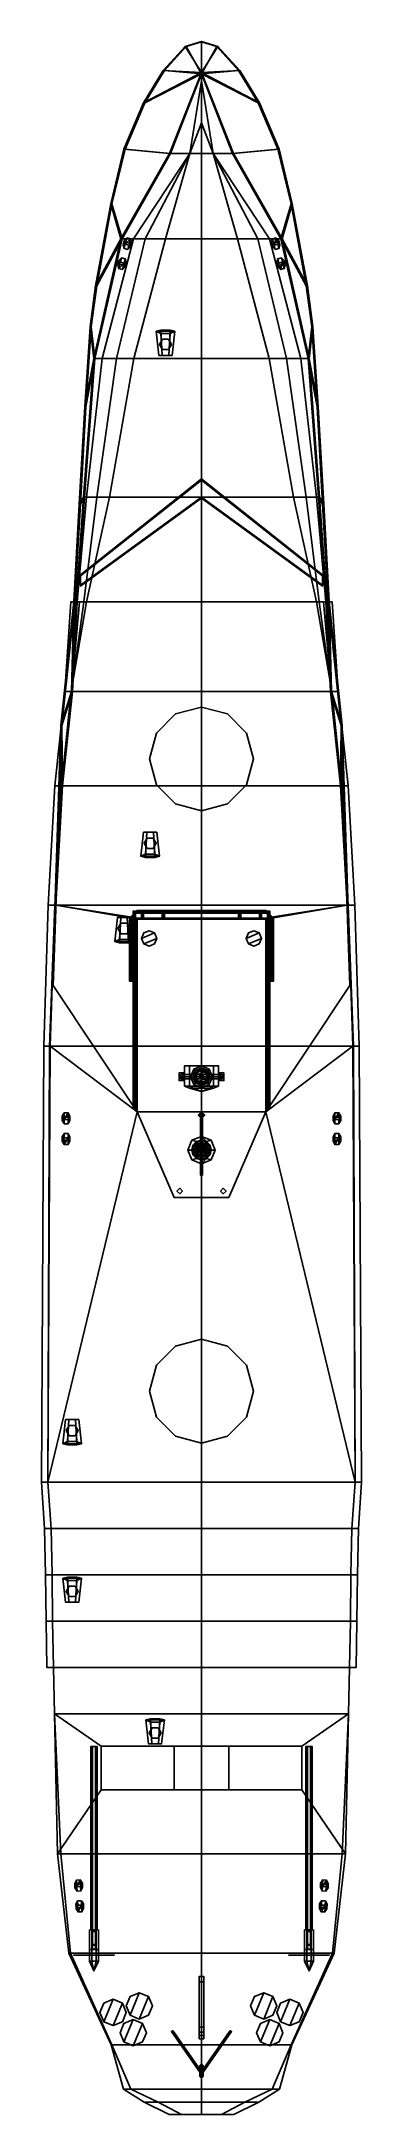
# Model space of a CAD drawing. Extents: x -2.9 to 2.9, y -19.2 to 18.7.
import ezdxf

# ---------------------------------------------------------------- set-up
doc = ezdxf.new("R2010")
doc.units = 0
doc.layers.get('0').update_dxf_attribs({"linetype": 'CONTINUOUS'})
doc.layers.add('TMP', color=6, linetype='CONTINUOUS')

msp = doc.modelspace()

# ---------------------------------------------------------------- linework, layer by layer
for points in [[(-0.3, 18.64, 2.25), (0, 18.16, 1.41), (0, 18.16, 1.41), (-0.7, 18.2, 2.21)], [(-0.28, 18.64, 2.25), (-0.3, 18.64, 2.25), (-0.7, 18.2, 2.21), (-0.68, 18.2, 2.21)], [(0, 18.73, 2.26), (0, 18.16, 1.41), (0, 18.16, 1.41), (-0.3, 18.64, 2.25)], [(0, 18.724, 2.259), (0, 18.73, 2.26), (-0.3, 18.64, 2.25), (-0.28, 18.64, 2.25)], [(0.3, 18.64, 2.25), (0, 18.16, 1.41), (0, 18.16, 1.41), (0, 18.73, 2.26)], [(0.28, 18.64, 2.25), (0.3, 18.64, 2.25), (0, 18.73, 2.26), (0, 18.724, 2.259)], [(0.7, 18.2, 2.21), (0, 18.16, 1.41), (0, 18.16, 1.41), (0.3, 18.64, 2.25)], [(0.68, 18.2, 2.21), (0.7, 18.2, 2.21), (0.3, 18.64, 2.25), (0.28, 18.64, 2.25)], [(-0.7, 18.2, 2.21), (0, 18.16, 1.41), (0, 18.16, 1.41), (-1.06, 17.61, 2.18)], [(-0.68, 18.2, 2.21), (-0.7, 18.2, 2.21), (-1.06, 17.61, 2.18), (-1.04, 17.61, 2.18)], [(1.06, 17.61, 2.18), (0, 18.16, 1.41), (0, 18.16, 1.41), (0.7, 18.2, 2.21)], [(1.04, 17.61, 2.18), (1.06, 17.61, 2.18), (0.7, 18.2, 2.21), (0.68, 18.2, 2.21)], [(-1.06, 17.61, 2.18), (0, 18.16, 1.41), (-0.585, 16.679, 1.314), (-1.42, 16.76, 2.09)], [(0, 18.16, 1.41), (0, 18.01, 0.78), (-0.212, 16.679, 0.78), (-0.585, 16.679, 1.314)], [(0, 18.14, 1.41), (0, 18.14, 1.41), (-0.565, 16.679, 1.314), (0.565, 16.679, 1.314)], [(0, 18.01, 0.78), (0, 17.63, -0.237), (0, 17.24, -1.01), (-0.212, 16.679, 0.78)], [(0.585, 16.679, 1.314), (0.212, 16.679, 0.78), (0, 18.01, 0.78), (0, 18.16, 1.41)], [(1.42, 16.76, 2.09), (0.585, 16.679, 1.314), (0, 18.16, 1.41), (1.06, 17.61, 2.18)], [(0.212, 16.679, 0.78), (0, 17.24, -1.01), (0, 17.63, -0.237), (0, 18.01, 0.78)], [(-1.04, 17.61, 2.18), (-1.06, 17.61, 2.18), (-1.42, 16.76, 2.09), (-1.4, 16.76, 2.09)], [(1.4, 16.76, 2.09), (1.42, 16.76, 2.09), (1.06, 17.61, 2.18), (1.04, 17.61, 2.18)], [(0, 15.123, -1.424), (-0.661, 15.123, -0.568), (-0.212, 16.679, 0.78), (0, 17.24, -1.01)], [(0, 17.24, -1.01), (0.212, 16.679, 0.78), (0.661, 15.123, -0.568), (0, 15.123, -1.424)], [(-1.42, 16.76, 2.09), (-0.585, 16.679, 1.314), (-1.475, 15.123, 1.17), (-1.66, 15.76, 2.02)], [(-1.4, 16.76, 2.09), (-1.42, 16.76, 2.09), (-1.66, 15.76, 2.02), (-1.64, 15.76, 2.02)], [(-0.585, 16.679, 1.314), (-0.212, 16.679, 0.78), (-1.246, 15.123, 0.78), (-1.475, 15.123, 1.17)], [(0.565, 16.679, 1.314), (-0.565, 16.679, 1.314), (-1.455, 15.123, 1.17), (1.455, 15.123, 1.17)], [(-0.212, 16.679, 0.78), (-0.212, 16.679, 0.78), (-1.034, 15.123, 0.449), (-1.246, 15.123, 0.78)], [(-0.212, 16.679, 0.78), (-0.212, 16.679, 0.78), (-0.661, 15.123, -0.568), (-1.034, 15.123, 0.449)], [(1.034, 15.123, 0.449), (0.661, 15.123, -0.568), (0.212, 16.679, 0.78)], [(1.246, 15.123, 0.78), (1.034, 15.123, 0.449), (0.212, 16.679, 0.78)], [(1.475, 15.123, 1.17), (1.246, 15.123, 0.78), (0.212, 16.679, 0.78), (0.585, 16.679, 1.314)], [(1.66, 15.76, 2.02), (1.475, 15.123, 1.17), (0.585, 16.679, 1.314), (1.42, 16.76, 2.09)], [(1.64, 15.76, 2.02), (1.66, 15.76, 2.02), (1.42, 16.76, 2.09), (1.4, 16.76, 2.09)], [(-1.66, 15.76, 2.02), (-1.475, 15.123, 1.17), (-1.475, 15.123, 1.17), (-1.94, 14.26, 1.92)], [(-1.64, 15.76, 2.02), (-1.66, 15.76, 2.02), (-1.94, 14.26, 1.92), (-1.92, 14.26, 1.92)], [(1.94, 14.26, 1.92), (1.475, 15.123, 1.17), (1.475, 15.123, 1.17), (1.66, 15.76, 2.02)], [(1.92, 14.26, 1.92), (1.94, 14.26, 1.92), (1.66, 15.76, 2.02), (1.64, 15.76, 2.02)], [(-1.94, 14.26, 1.92), (-1.475, 15.123, 1.17), (-1.975, 12.935, 1.051), (-2.04, 13.51, 1.88)], [(-1.475, 15.123, 1.17), (-1.246, 15.123, 0.78), (-1.822, 12.935, 0.78), (-1.975, 12.935, 1.051)], [(1.455, 15.123, 1.17), (-1.455, 15.123, 1.17), (-1.955, 12.935, 1.051), (1.955, 12.935, 1.051)], [(-1.246, 15.123, 0.78), (-1.034, 15.123, 0.449), (-1.559, 12.935, 0.28), (-1.822, 12.935, 0.78)], [(-1.034, 15.123, 0.449), (-0.661, 15.123, -0.568), (-1.237, 12.935, -0.83), (-1.559, 12.935, 0.28)], [(-1.387, 15.062, 1.14), (-1.436, 15.013, 1.14), (-1.415, 15.09, 1.37), (-1.366, 15.139, 1.37)], [(-1.436, 15.013, 1.14), (-1.418, 14.945, 1.14), (-1.397, 15.022, 1.37), (-1.415, 15.09, 1.37)], [(-1.418, 14.945, 1.14), (-1.35, 14.927, 1.14), (-1.33, 15.004, 1.37), (-1.397, 15.022, 1.37)], [(-1.366, 15.139, 1.37), (-1.415, 15.09, 1.37), (-1.397, 15.022, 1.37), (-1.298, 15.121, 1.37)], [(-1.298, 15.121, 1.37), (-1.397, 15.022, 1.37), (-1.33, 15.004, 1.37), (-1.28, 15.054, 1.37)], [(-1.319, 15.044, 1.14), (-1.387, 15.062, 1.14), (-1.366, 15.139, 1.37), (-1.298, 15.121, 1.37)], [(-1.35, 14.927, 1.14), (-1.301, 14.976, 1.14), (-1.28, 15.054, 1.37), (-1.33, 15.004, 1.37)], [(-1.301, 14.976, 1.14), (-1.319, 15.044, 1.14), (-1.298, 15.121, 1.37), (-1.28, 15.054, 1.37)], [(0, 12.935, -1.61), (-1.237, 12.935, -0.83), (-0.661, 15.123, -0.568), (0, 15.123, -1.424)], [(0, 15.123, -1.424), (0.661, 15.123, -0.568), (1.237, 12.935, -0.83), (0, 12.935, -1.61)], [(1.559, 12.935, 0.28), (1.237, 12.935, -0.83), (0.661, 15.123, -0.568), (1.034, 15.123, 0.449)], [(1.822, 12.935, 0.78), (1.559, 12.935, 0.28), (1.034, 15.123, 0.449), (1.246, 15.123, 0.78)], [(1.975, 12.935, 1.051), (1.822, 12.935, 0.78), (1.246, 15.123, 0.78), (1.475, 15.123, 1.17)], [(1.298, 15.121, 1.37), (1.28, 15.054, 1.37), (1.33, 15.004, 1.37), (1.366, 15.139, 1.37)], [(1.319, 15.044, 1.14), (1.301, 14.976, 1.14), (1.28, 15.054, 1.37), (1.298, 15.121, 1.37)], [(1.301, 14.976, 1.14), (1.35, 14.927, 1.14), (1.33, 15.004, 1.37), (1.28, 15.054, 1.37)], [(1.387, 15.062, 1.14), (1.319, 15.044, 1.14), (1.298, 15.121, 1.37), (1.366, 15.139, 1.37)], [(1.366, 15.139, 1.37), (1.33, 15.004, 1.37), (1.397, 15.022, 1.37), (1.415, 15.09, 1.37)], [(1.35, 14.927, 1.14), (1.418, 14.945, 1.14), (1.397, 15.022, 1.37), (1.33, 15.004, 1.37)], [(1.436, 15.013, 1.14), (1.387, 15.062, 1.14), (1.366, 15.139, 1.37), (1.415, 15.09, 1.37)], [(1.418, 14.945, 1.14), (1.436, 15.013, 1.14), (1.415, 15.09, 1.37), (1.397, 15.022, 1.37)], [(2.04, 13.51, 1.88), (1.975, 12.935, 1.051), (1.475, 15.123, 1.17), (1.94, 14.26, 1.92)], [(-1.464, 14.772, 1.14), (-1.514, 14.723, 1.14), (-1.535, 14.646, 1.37), (-1.485, 14.695, 1.37)], [(-1.514, 14.723, 1.14), (-1.496, 14.655, 1.14), (-1.516, 14.578, 1.37), (-1.535, 14.646, 1.37)], [(-1.516, 14.578, 1.37), (-1.417, 14.677, 1.37), (-1.485, 14.695, 1.37), (-1.535, 14.646, 1.37)], [(-1.449, 14.56, 1.37), (-1.399, 14.609, 1.37), (-1.417, 14.677, 1.37), (-1.516, 14.578, 1.37)], [(-1.496, 14.655, 1.14), (-1.428, 14.637, 1.14), (-1.449, 14.56, 1.37), (-1.516, 14.578, 1.37)], [(-1.397, 14.754, 1.14), (-1.464, 14.772, 1.14), (-1.485, 14.695, 1.37), (-1.417, 14.677, 1.37)], [(-1.428, 14.637, 1.14), (-1.379, 14.687, 1.14), (-1.399, 14.609, 1.37), (-1.449, 14.56, 1.37)], [(-1.379, 14.687, 1.14), (-1.397, 14.754, 1.14), (-1.417, 14.677, 1.37), (-1.399, 14.609, 1.37)], [(1.397, 14.754, 1.14), (1.379, 14.687, 1.14), (1.399, 14.609, 1.37), (1.417, 14.677, 1.37)], [(1.379, 14.687, 1.14), (1.428, 14.637, 1.14), (1.449, 14.56, 1.37), (1.399, 14.609, 1.37)], [(1.464, 14.772, 1.14), (1.397, 14.754, 1.14), (1.417, 14.677, 1.37), (1.485, 14.695, 1.37)], [(1.449, 14.56, 1.37), (1.485, 14.695, 1.37), (1.417, 14.677, 1.37), (1.399, 14.609, 1.37)], [(1.428, 14.637, 1.14), (1.496, 14.655, 1.14), (1.516, 14.578, 1.37), (1.449, 14.56, 1.37)], [(1.516, 14.578, 1.37), (1.535, 14.646, 1.37), (1.485, 14.695, 1.37), (1.449, 14.56, 1.37)], [(1.514, 14.723, 1.14), (1.464, 14.772, 1.14), (1.485, 14.695, 1.37), (1.535, 14.646, 1.37)], [(1.496, 14.655, 1.14), (1.514, 14.723, 1.14), (1.535, 14.646, 1.37), (1.516, 14.578, 1.37)], [(-1.92, 14.26, 1.92), (-1.94, 14.26, 1.92), (-2.04, 13.51, 1.88), (-2.02, 13.51, 1.88)], [(2.02, 13.51, 1.88), (2.04, 13.51, 1.88), (1.94, 14.26, 1.92), (1.92, 14.26, 1.92)], [(-2.04, 13.51, 1.88), (-1.975, 12.935, 1.051), (-1.975, 12.935, 1.051), (-2.14, 12.05, 1.76)], [(-2.02, 13.51, 1.88), (-2.04, 13.51, 1.88), (-2.14, 12.05, 1.76), (-2.12, 12.05, 1.76)], [(-0.745, 13.45, 1.577), (-0.575, 13.45, 1.577), (-0.49, 13.43, 1.43), (-0.83, 13.43, 1.43)], [(-0.78, 12.99, 1.43), (-0.72, 12.99, 1.534), (-0.745, 13.45, 1.577), (-0.83, 13.43, 1.43)], [(-0.83, 13.43, 1.43), (-0.49, 13.43, 1.43), (-0.575, 13.39, 1.283), (-0.745, 13.39, 1.283)], [(-0.72, 12.99, 1.326), (-0.78, 12.99, 1.43), (-0.83, 13.43, 1.43), (-0.745, 13.39, 1.283)], [(-0.715, 13.285, 1.06), (-0.77, 13.19, 1.06), (-0.77, 13.19, 1.39), (-0.715, 13.285, 1.3)], [(-0.72, 12.99, 1.534), (-0.6, 12.99, 1.534), (-0.575, 13.45, 1.577), (-0.745, 13.45, 1.577)], [(-0.6, 12.99, 1.326), (-0.72, 12.99, 1.326), (-0.745, 13.39, 1.283), (-0.575, 13.39, 1.283)], [(-0.605, 13.285, 1.06), (-0.715, 13.285, 1.06), (-0.715, 13.285, 1.3), (-0.605, 13.285, 1.3)], [(-0.55, 13.19, 1.06), (-0.605, 13.285, 1.06), (-0.605, 13.285, 1.3), (-0.55, 13.19, 1.39)], [(-0.6, 12.99, 1.534), (-0.54, 12.99, 1.43), (-0.49, 13.43, 1.43), (-0.575, 13.45, 1.577)], [(-0.54, 12.99, 1.43), (-0.6, 12.99, 1.326), (-0.575, 13.39, 1.283), (-0.49, 13.43, 1.43)], [(2.14, 12.05, 1.76), (1.975, 12.935, 1.051), (1.975, 12.935, 1.051), (2.04, 13.51, 1.88)], [(2.12, 12.05, 1.76), (2.14, 12.05, 1.76), (2.04, 13.51, 1.88), (2.02, 13.51, 1.88)], [(-2.14, 12.05, 1.76), (-1.975, 12.935, 1.051), (-2.161, 10.399, 0.958), (-2.24, 10.27, 1.65)], [(-1.975, 12.935, 1.051), (-1.822, 12.935, 0.78), (-2.11, 10.399, 0.78), (-2.161, 10.399, 0.958)], [(1.955, 12.935, 1.051), (-1.955, 12.935, 1.051), (-2.141, 10.399, 0.958), (2.141, 10.399, 0.958)], [(-1.822, 12.935, 0.78), (-1.559, 12.935, 0.28), (-1.915, 10.399, 0.144), (-2.11, 10.399, 0.78)], [(-1.559, 12.935, 0.28), (-1.237, 12.935, -0.83), (-1.687, 10.399, -1.042), (-1.915, 10.399, 0.144)], [(0, 10.399, -1.644), (-1.687, 10.399, -1.042), (-1.237, 12.935, -0.83), (0, 12.935, -1.61)], [(-0.72, 12.99, 1.326), (-0.6, 12.99, 1.326), (-0.54, 12.99, 1.43), (-0.78, 12.99, 1.43)], [(-0.78, 12.99, 1.43), (-0.54, 12.99, 1.43), (-0.6, 12.99, 1.534), (-0.72, 12.99, 1.534)], [(-0.77, 13.19, 1.06), (-0.715, 13.095, 1.06), (-0.715, 13.095, 1.32), (-0.77, 13.19, 1.39)], [(-0.715, 13.095, 1.06), (-0.605, 13.095, 1.06), (-0.605, 13.095, 1.32), (-0.715, 13.095, 1.32)], [(-0.605, 13.095, 1.06), (-0.55, 13.19, 1.06), (-0.55, 13.19, 1.39), (-0.605, 13.095, 1.32)], [(0, 12.935, -1.61), (1.237, 12.935, -0.83), (1.687, 10.399, -1.042), (0, 10.399, -1.644)], [(1.915, 10.399, 0.144), (1.687, 10.399, -1.042), (1.237, 12.935, -0.83), (1.559, 12.935, 0.28)], [(2.11, 10.399, 0.78), (1.915, 10.399, 0.144), (1.559, 12.935, 0.28), (1.822, 12.935, 0.78)], [(2.161, 10.399, 0.958), (2.11, 10.399, 0.78), (1.822, 12.935, 0.78), (1.975, 12.935, 1.051)], [(2.24, 10.27, 1.65), (2.161, 10.399, 0.958), (1.975, 12.935, 1.051), (2.14, 12.05, 1.76)], [(-2.12, 12.05, 1.76), (-2.14, 12.05, 1.76), (-2.24, 10.27, 1.65), (-2.22, 10.27, 1.65)], [(2.22, 10.27, 1.65), (2.24, 10.27, 1.65), (2.14, 12.05, 1.76), (2.12, 12.05, 1.76)], [(-2.22, 8.98, 1.25), (-2.22, 8.96, 1.25), (0, 10.71, 1.39), (0, 10.73, 1.39)], [(0, 10.73, 1.39), (0, 10.4, 0.95), (-2.22, 8.79, 0.88), (-2.22, 8.98, 1.25)], [(-2.22, 8.96, 1.25), (-2.22, 8.77, 0.87), (0, 10.38, 0.95), (0, 10.71, 1.39)], [(0, 10.4, 0.95), (0, 10.38, 0.95), (0, 10.71, 1.39), (0, 10.73, 1.39)], [(0, 10.73, 1.39), (0, 10.71, 1.39), (2.22, 8.96, 1.25), (2.22, 8.98, 1.25)], [(2.22, 8.98, 1.25), (2.22, 8.79, 0.88), (0, 10.4, 0.95), (0, 10.73, 1.39)], [(0, 10.71, 1.39), (0, 10.38, 0.95), (0, 10.4, 0.95), (0, 10.73, 1.39)], [(0, 10.71, 1.39), (0, 10.38, 0.95), (2.22, 8.77, 0.87), (2.22, 8.96, 1.25)], [(-2.24, 10.27, 1.65), (-2.161, 10.399, 0.958), (-2.297, 8.482, 0.865), (-2.34, 8.49, 1.54)], [(-2.22, 10.27, 1.65), (-2.24, 10.27, 1.65), (-2.34, 8.49, 1.54), (-2.32, 8.49, 1.54)], [(-2.161, 10.399, 0.958), (-2.11, 10.399, 0.78), (-2.28, 8.482, 0.78), (-2.297, 8.482, 0.865)], [(-2.11, 10.399, 0.78), (-1.915, 10.399, 0.144), (-2.153, 8.482, 0.085), (-2.28, 8.482, 0.78)], [(2.141, 10.399, 0.958), (-2.141, 10.399, 0.958), (-2.277, 8.482, 0.865), (2.277, 8.482, 0.865)], [(-1.915, 10.399, 0.144), (-1.687, 10.399, -1.042), (-2.11, 8.482, -1.246), (-2.153, 8.482, 0.085)], [(0, 8.482, -1.644), (-2.11, 8.482, -1.246), (-1.687, 10.399, -1.042), (0, 10.399, -1.644)], [(0, 10.399, -1.644), (1.687, 10.399, -1.042), (2.11, 8.482, -1.246), (0, 8.482, -1.644)], [(2.153, 8.482, 0.085), (2.11, 8.482, -1.246), (1.687, 10.399, -1.042), (1.915, 10.399, 0.144)], [(2.28, 8.482, 0.78), (2.153, 8.482, 0.085), (1.915, 10.399, 0.144), (2.11, 10.399, 0.78)], [(2.297, 8.482, 0.865), (2.28, 8.482, 0.78), (2.11, 10.399, 0.78), (2.161, 10.399, 0.958)], [(2.34, 8.49, 1.54), (2.297, 8.482, 0.865), (2.161, 10.399, 0.958), (2.24, 10.27, 1.65)], [(2.32, 8.49, 1.54), (2.34, 8.49, 1.54), (2.24, 10.27, 1.65), (2.22, 10.27, 1.65)], [(-2.22, 8.79, 0.88), (-2.22, 8.77, 0.87), (-2.22, 8.96, 1.25), (-2.22, 8.98, 1.25)], [(2.22, 8.96, 1.25), (2.22, 8.77, 0.87), (2.22, 8.79, 0.88), (2.22, 8.98, 1.25)], [(-2.58, 6.22, 1.4), (-2.34, 8.49, 1.54), (-2.382, 6.844, 0.78), (-2.58, 6.22, 1.4)], [(-2.32, 8.49, 1.54), (-2.34, 8.49, 1.54), (-2.58, 6.22, 1.4), (-2.56, 6.22, 1.4)], [(-2.238, 8.482, 0.55), (-2.382, 6.844, 0.55), (-2.502, 6.844, 0.55), (-2.396, 8.482, 0.55)], [(-2.502, 6.844, 0.55), (-2.502, 6.844, 0.76), (-2.396, 8.482, 0.76), (-2.396, 8.482, 0.55)], [(-2.396, 8.482, 0.76), (-2.502, 6.844, 0.76), (-2.382, 6.844, 0.76), (-2.276, 8.482, 0.76)], [(-2.396, 8.482, 0.55), (-2.396, 8.482, 0.76), (-2.276, 8.482, 0.76), (-2.238, 8.482, 0.55)], [(0, 6.844, -1.644), (-2.39, 6.844, -1.373), (-2.11, 8.482, -1.246), (0, 8.482, -1.644)], [(-2.153, 8.482, 0.085), (-2.11, 8.482, -1.246), (-2.39, 6.844, -1.373), (-2.382, 6.844, -0.008)], [(-2.382, 6.844, 0.78), (-2.34, 8.49, 1.54), (-2.297, 8.482, 0.865), (-2.382, 6.844, 0.78)], [(-2.28, 8.482, 0.78), (-2.276, 8.482, 0.76), (-2.382, 6.844, 0.76), (-2.382, 6.844, 0.78)], [(-2.297, 8.482, 0.865), (-2.28, 8.482, 0.78), (-2.382, 6.844, 0.78)], [(-2.238, 8.482, 0.55), (-2.153, 8.482, 0.085), (-2.382, 6.844, -0.008), (-2.382, 6.844, 0.55)], [(2.277, 8.482, 0.865), (-2.277, 8.482, 0.865), (-2.362, 6.844, 0.78), (2.362, 6.844, 0.78)], [(0, 8.482, -1.644), (2.11, 8.482, -1.246), (2.39, 6.844, -1.373), (0, 6.844, -1.644)], [(2.382, 6.844, -0.008), (2.39, 6.844, -1.373), (2.11, 8.482, -1.246), (2.153, 8.482, 0.085)], [(2.382, 6.844, 0.55), (2.382, 6.844, -0.008), (2.153, 8.482, 0.085), (2.238, 8.482, 0.55)], [(2.396, 8.482, 0.76), (2.396, 8.482, 0.55), (2.238, 8.482, 0.55), (2.276, 8.482, 0.76)], [(2.396, 8.482, 0.55), (2.502, 6.844, 0.55), (2.382, 6.844, 0.55), (2.238, 8.482, 0.55)], [(2.382, 6.844, 0.78), (2.382, 6.844, 0.76), (2.276, 8.482, 0.76), (2.28, 8.482, 0.78)], [(2.276, 8.482, 0.76), (2.382, 6.844, 0.76), (2.502, 6.844, 0.76), (2.396, 8.482, 0.76)], [(2.382, 6.844, 0.78), (2.382, 6.844, 0.78), (2.28, 8.482, 0.78), (2.297, 8.482, 0.865)], [(2.297, 8.482, 0.865), (2.297, 8.482, 0.865), (2.34, 8.49, 1.54), (2.382, 6.844, 0.78)], [(2.56, 6.22, 1.4), (2.58, 6.22, 1.4), (2.34, 8.49, 1.54), (2.32, 8.49, 1.54)], [(2.382, 6.844, 0.78), (2.382, 6.844, 0.78), (2.34, 8.49, 1.54), (2.58, 6.22, 1.4)], [(2.502, 6.844, 0.76), (2.502, 6.844, 0.55), (2.396, 8.482, 0.55), (2.396, 8.482, 0.76)], [(-2.382, 6.844, 0.55), (-2.568, 5.116, 0.52), (-2.688, 5.116, 0.52), (-2.502, 6.844, 0.55)], [(-2.688, 5.116, 0.52), (-2.688, 5.116, 0.73), (-2.502, 6.844, 0.76), (-2.502, 6.844, 0.55)], [(-2.502, 6.844, 0.76), (-2.688, 5.116, 0.73), (-2.568, 5.116, 0.73), (-2.382, 6.844, 0.76)], [(-2.58, 6.22, 1.4), (-2.382, 6.844, 0.78), (-2.568, 5.116, 0.78), (-2.58, 6.22, 1.4)], [(0, 5.116, -1.644), (-2.568, 5.116, -1.466), (-2.39, 6.844, -1.373), (0, 6.844, -1.644)], [(-2.382, 6.844, -0.008), (-2.39, 6.844, -1.373), (-2.568, 5.116, -1.466), (-2.568, 5.116, 0.78)], [(-2.382, 6.844, 0.78), (-2.382, 6.844, -0.008), (-2.568, 5.116, 0.78)], [(2.362, 6.844, 0.78), (-2.362, 6.844, 0.78), (-2.548, 5.116, 0.78), (2.548, 5.116, 0.78)], [(0, 6.844, -1.644), (2.39, 6.844, -1.373), (2.568, 5.116, -1.466), (0, 5.116, -1.644)], [(2.568, 5.116, 0.78), (2.568, 5.116, -1.466), (2.39, 6.844, -1.373), (2.382, 6.844, -0.008)], [(2.568, 5.116, 0.78), (2.568, 5.116, 0.78), (2.382, 6.844, -0.008), (2.382, 6.844, 0.78)], [(2.568, 5.116, 0.78), (2.568, 5.116, 0.78), (2.382, 6.844, 0.78), (2.58, 6.22, 1.4)], [(2.502, 6.844, 0.55), (2.688, 5.116, 0.52), (2.568, 5.116, 0.52), (2.382, 6.844, 0.55)], [(2.382, 6.844, 0.76), (2.568, 5.116, 0.73), (2.688, 5.116, 0.73), (2.502, 6.844, 0.76)], [(2.688, 5.116, 0.73), (2.688, 5.116, 0.52), (2.502, 6.844, 0.55), (2.502, 6.844, 0.76)], [(0, 6.56, 0.78), (-0.475, 6.433, 0.78), (-0.475, 6.433, 0.99), (0, 6.56, 0.99)], [(0.475, 6.433, 0.78), (0, 6.56, 0.78), (0, 6.56, 0.99), (0.475, 6.433, 0.99)], [(-2.58, 6.22, 1.4), (-2.568, 5.116, 0.78), (-2.687, 2.939, 0.78), (-2.7, 2.5, 1.14)], [(-2.56, 6.22, 1.4), (-2.58, 6.22, 1.4), (-2.7, 2.5, 1.14), (-2.68, 2.5, 1.14)], [(-0.823, 6.085, 0.78), (-0.95, 5.61, 0.78), (-0.95, 5.61, 0.99), (-0.823, 6.085, 0.99)], [(-0.475, 6.433, 0.78), (-0.823, 6.085, 0.78), (-0.823, 6.085, 0.99), (-0.475, 6.433, 0.99)], [(0.823, 6.085, 0.78), (0.475, 6.433, 0.78), (0.475, 6.433, 0.99), (0.823, 6.085, 0.99)], [(0.95, 5.61, 0.78), (0.823, 6.085, 0.78), (0.823, 6.085, 0.99), (0.95, 5.61, 0.99)], [(2.68, 2.5, 1.14), (2.7, 2.5, 1.14), (2.58, 6.22, 1.4), (2.56, 6.22, 1.4)], [(2.7, 2.5, 1.14), (2.687, 2.939, 0.78), (2.568, 5.116, 0.78), (2.58, 6.22, 1.4)], [(-0.95, 5.61, 0.78), (-0.823, 5.135, 0.78), (-0.823, 5.135, 0.99), (-0.95, 5.61, 0.99)], [(0.823, 5.135, 0.78), (0.95, 5.61, 0.78), (0.95, 5.61, 0.99), (0.823, 5.135, 0.99)], [(-2.688, 5.116, 0.73), (-2.807, 2.939, 0.73), (-2.687, 2.939, 0.73), (-2.568, 5.116, 0.73)], [(-2.807, 2.939, 0.52), (-2.807, 2.939, 0.73), (-2.688, 5.116, 0.73), (-2.688, 5.116, 0.52)], [(-2.568, 5.116, 0.52), (-2.687, 2.939, 0.52), (-2.807, 2.939, 0.52), (-2.688, 5.116, 0.52)], [(0, 2.939, -1.644), (-2.687, 2.939, -1.508), (-2.568, 5.116, -1.466), (0, 5.116, -1.644)], [(-2.568, 5.116, 0.52), (-2.568, 5.116, -1.466), (-2.687, 2.939, -1.508), (-2.687, 2.939, 0.52)], [(-2.568, 5.116, 0.78), (-2.568, 5.116, 0.73), (-2.687, 2.939, 0.73), (-2.687, 2.939, 0.78)], [(2.548, 5.116, 0.78), (-2.548, 5.116, 0.78), (-2.667, 2.939, 0.78), (2.667, 2.939, 0.78)], [(-0.823, 5.135, 0.78), (-0.475, 4.787, 0.78), (-0.475, 4.787, 0.99), (-0.823, 5.135, 0.99)], [(0, 5.116, -1.644), (2.568, 5.116, -1.466), (2.687, 2.939, -1.508), (0, 2.939, -1.644)], [(0.475, 4.787, 0.78), (0.823, 5.135, 0.78), (0.823, 5.135, 0.99), (0.475, 4.787, 0.99)], [(2.687, 2.939, 0.52), (2.687, 2.939, -1.508), (2.568, 5.116, -1.466), (2.568, 5.116, 0.52)], [(2.688, 5.116, 0.52), (2.807, 2.939, 0.52), (2.687, 2.939, 0.52), (2.568, 5.116, 0.52)], [(2.568, 5.116, 0.73), (2.687, 2.939, 0.73), (2.807, 2.939, 0.73), (2.688, 5.116, 0.73)], [(2.687, 2.939, 0.78), (2.687, 2.939, 0.73), (2.568, 5.116, 0.73), (2.568, 5.116, 0.78)], [(2.807, 2.939, 0.73), (2.807, 2.939, 0.52), (2.688, 5.116, 0.52), (2.688, 5.116, 0.73)], [(-0.475, 4.787, 0.78), (0, 4.66, 0.78), (0, 4.66, 0.99), (-0.475, 4.787, 0.99)], [(0, 4.66, 0.78), (0.475, 4.787, 0.78), (0.475, 4.787, 0.99), (0, 4.66, 0.99)], [(-1, 4.27, 1.254), (-1.06, 4.27, 1.15), (-1.11, 3.83, 1.15), (-1.025, 3.81, 1.297)], [(-1.06, 4.27, 1.15), (-1, 4.27, 1.046), (-1.025, 3.87, 1.003), (-1.11, 3.83, 1.15)], [(-0.88, 4.27, 1.046), (-1, 4.27, 1.046), (-1.06, 4.27, 1.15), (-0.82, 4.27, 1.15)], [(-0.82, 4.27, 1.15), (-1.06, 4.27, 1.15), (-1, 4.27, 1.254), (-0.88, 4.27, 1.254)], [(-0.88, 4.27, 1.254), (-1, 4.27, 1.254), (-1.025, 3.81, 1.297), (-0.855, 3.81, 1.297)], [(-1, 4.27, 1.046), (-0.88, 4.27, 1.046), (-0.855, 3.87, 1.003), (-1.025, 3.87, 1.003)], [(-0.82, 4.27, 1.15), (-0.88, 4.27, 1.254), (-0.855, 3.81, 1.297), (-0.77, 3.83, 1.15)], [(-0.88, 4.27, 1.046), (-0.82, 4.27, 1.15), (-0.77, 3.83, 1.15), (-0.855, 3.87, 1.003)], [(-0.77, 3.83, 1.15), (-1.11, 3.83, 1.15), (-1.025, 3.87, 1.003), (-0.855, 3.87, 1.003)], [(-0.855, 3.81, 1.297), (-1.025, 3.81, 1.297), (-1.11, 3.83, 1.15), (-0.77, 3.83, 1.15)], [(-0.995, 4.165, 0.78), (-1.05, 4.07, 0.78), (-1.05, 4.07, 1.11), (-0.995, 4.165, 1.04)], [(-1.05, 4.07, 0.78), (-0.995, 3.975, 0.78), (-0.995, 3.975, 1.02), (-1.05, 4.07, 1.11)], [(-0.885, 4.165, 0.78), (-0.995, 4.165, 0.78), (-0.995, 4.165, 1.04), (-0.885, 4.165, 1.04)], [(-0.995, 3.975, 0.78), (-0.885, 3.975, 0.78), (-0.885, 3.975, 1.02), (-0.995, 3.975, 1.02)], [(-0.83, 4.07, 0.78), (-0.885, 4.165, 0.78), (-0.885, 4.165, 1.04), (-0.83, 4.07, 1.11)], [(-0.885, 3.975, 0.78), (-0.83, 4.07, 0.78), (-0.83, 4.07, 1.11), (-0.885, 3.975, 1.02)], [(-2.807, 2.939, 0.73), (-2.888, 0.361, 0.73), (-2.772, 0.361, 0.73), (-2.687, 2.939, 0.73)], [(-2.888, 0.361, 0.52), (-2.888, 0.361, 0.73), (-2.807, 2.939, 0.73), (-2.807, 2.939, 0.52)], [(-2.687, 2.939, 0.52), (-2.773, 0.361, 0.52), (-2.888, 0.361, 0.52), (-2.807, 2.939, 0.52)], [(0, 0.361, -1.644), (-2.788, 0.361, -1.568), (-2.687, 2.939, -1.508), (0, 2.939, -1.644)], [(-2.687, 2.939, 0.52), (-2.687, 2.939, -1.508), (-2.788, 0.361, -1.568), (-2.773, 0.361, 0.52)], [(-2.687, 2.939, 0.78), (-2.687, 2.939, 0.73), (-2.772, 0.361, 0.73), (-2.771, 0.361, 0.78)], [(-2.7, 2.5, 1.14), (-2.687, 2.939, 0.78), (-2.735, 1.47, 0.78), (-2.7, 2.5, 1.14)], [(-1.18, 2.68, 0.78), (-2.667, 2.939, 0.78), (-2.715, 1.47, 0.78), (-1.18, -0.84, 0.78)], [(2.667, 2.939, 0.78), (-2.667, 2.939, 0.78), (-1.16, 2.7, 0.78), (1.16, 2.7, 0.78)], [(-1.16, 2.7, 0.78), (-2.667, 2.939, 0.78), (-2.667, 2.939, 0.78), (-1.18, 2.68, 0.78)], [(-1.48, 2.71, 1.254), (-1.54, 2.71, 1.15), (-1.59, 2.27, 1.15), (-1.505, 2.25, 1.297)], [(-1.54, 2.71, 1.15), (-1.48, 2.71, 1.046), (-1.505, 2.31, 1.003), (-1.59, 2.27, 1.15)], [(-1.36, 2.71, 1.046), (-1.48, 2.71, 1.046), (-1.54, 2.71, 1.15), (-1.3, 2.71, 1.15)], [(-1.3, 2.71, 1.15), (-1.54, 2.71, 1.15), (-1.48, 2.71, 1.254), (-1.36, 2.71, 1.254)], [(-1.36, 2.71, 1.254), (-1.48, 2.71, 1.254), (-1.505, 2.25, 1.297), (-1.335, 2.25, 1.297)], [(-1.48, 2.71, 1.046), (-1.36, 2.71, 1.046), (-1.335, 2.31, 1.003), (-1.505, 2.31, 1.003)], [(-1.3, 2.71, 1.15), (-1.36, 2.71, 1.254), (-1.335, 2.25, 1.297), (-1.25, 2.27, 1.15)], [(-1.36, 2.71, 1.046), (-1.3, 2.71, 1.15), (-1.25, 2.27, 1.15), (-1.335, 2.31, 1.003)], [(-1.18, 2.82, 1.8), (-1.18, 2.84, 1.78), (-1.32, 2.7, 1.78), (-1.3, 2.7, 1.8)], [(-1.18, 2.84, 1.78), (-1.18, 2.82, 1.76), (-1.3, 2.7, 1.76), (-1.32, 2.7, 1.78)], [(-1.3, 2.7, 1.8), (-1.32, 2.7, 1.78), (-1.32, 1.55, 1.78), (-1.3, 1.57, 1.8)], [(-1.32, 2.7, 1.78), (-1.3, 2.7, 1.76), (-1.3, 1.57, 1.76), (-1.32, 1.55, 1.78)], [(-1.18, 2.8, 1.78), (-1.18, 2.82, 1.8), (-1.3, 2.7, 1.8), (-1.28, 2.7, 1.78)], [(-1.18, 2.82, 1.76), (-1.18, 2.8, 1.78), (-1.28, 2.7, 1.78), (-1.3, 2.7, 1.76)], [(-1.28, 2.7, 1.78), (-1.3, 2.7, 1.8), (-1.3, 1.57, 1.8), (-1.28, 1.59, 1.78)], [(-1.3, 2.7, 1.76), (-1.28, 2.7, 1.78), (-1.28, 1.59, 1.78), (-1.3, 1.57, 1.76)], [(-1.25, 2.83, 2.88), (-1.23, 2.81, 2.86), (-1.23, -0.76, 2.86), (-1.25, -0.78, 2.88)], [(-1.23, 2.81, 2.9), (-1.25, 2.83, 2.88), (-1.25, -0.78, 2.88), (-1.23, -0.8, 2.9)], [(-1.25, 2.83, 2.88), (-1.23, 2.81, 2.9), (1.23, 2.81, 2.9), (1.25, 2.83, 2.88)], [(-1.23, 2.81, 2.86), (-1.25, 2.83, 2.88), (1.25, 2.83, 2.88), (1.23, 2.81, 2.86)], [(-1.23, 2.81, 2.86), (-1.21, 2.79, 2.88), (-1.21, -0.78, 2.88), (-1.23, -0.76, 2.86)], [(-1.21, 2.79, 2.88), (-1.23, 2.81, 2.9), (-1.23, -0.8, 2.9), (-1.21, -0.78, 2.88)], [(-1.23, 2.81, 2.9), (-1.21, 2.79, 2.88), (1.21, 2.79, 2.88), (1.23, 2.81, 2.9)], [(-1.21, 2.79, 2.88), (-1.23, 2.81, 2.86), (1.23, 2.81, 2.86), (1.21, 2.79, 2.88)], [(1.18, 2.82, 1.8), (1.18, 2.84, 1.78), (-1.18, 2.84, 1.78), (-1.18, 2.82, 1.8)], [(1.18, 2.84, 1.78), (1.18, 2.82, 1.76), (-1.18, 2.82, 1.76), (-1.18, 2.84, 1.78)], [(1.18, 2.8, 1.78), (1.18, 2.82, 1.8), (-1.18, 2.82, 1.8), (-1.18, 2.8, 1.78)], [(1.18, 2.82, 1.76), (1.18, 2.8, 1.78), (-1.18, 2.8, 1.78), (-1.18, 2.82, 1.76)], [(-1.16, 2.7, 0.78), (-1.18, 2.68, 0.78), (-1.18, 2.68, 2.68), (-1.16, 2.7, 2.68)], [(-1.16, 2.7, 2.68), (-1.18, 2.68, 2.68), (1.18, 2.68, 2.68), (1.16, 2.7, 2.68)], [(-1.18, 2.68, 2.68), (-1.18, -0.84, 2.68), (1.18, -0.84, 2.68), (1.18, 2.68, 2.68)], [(-1.18, 2.68, 0.78), (-1.18, -0.84, 0.78), (-1.18, -0.84, 2.68), (-1.18, 2.68, 2.68)], [(1.16, 2.7, 2.68), (1.16, 2.7, 0.78), (-1.16, 2.7, 0.78), (-1.16, 2.7, 2.68)], [(-1.08, 2.83, 2.63), (-1.1, 2.81, 2.65), (-1.1, 2.81, 2.86), (-1.08, 2.83, 2.88)], [(-1.08, 2.7, 2.63), (-1.1, 2.7, 2.65), (-1.1, 2.81, 2.65), (-1.08, 2.83, 2.63)], [(-1.1, 2.81, 2.65), (-1.08, 2.79, 2.67), (-1.08, 2.79, 2.88), (-1.1, 2.81, 2.86)], [(-1.1, 2.7, 2.65), (-1.08, 2.7, 2.67), (-1.08, 2.79, 2.67), (-1.1, 2.81, 2.65)], [(-1.06, 2.81, 2.65), (-1.08, 2.83, 2.63), (-1.08, 2.83, 2.88), (-1.06, 2.81, 2.86)], [(-1.06, 2.7, 2.65), (-1.08, 2.7, 2.63), (-1.08, 2.83, 2.63), (-1.06, 2.81, 2.65)], [(-1.08, 2.79, 2.67), (-1.06, 2.81, 2.65), (-1.06, 2.81, 2.86), (-1.08, 2.79, 2.88)], [(-1.08, 2.7, 2.67), (-1.06, 2.7, 2.65), (-1.06, 2.81, 2.65), (-1.08, 2.79, 2.67)], [(-0.7, 2.82, 1.8), (-0.72, 2.8, 1.78), (-0.72, 2.7, 1.78), (-0.7, 2.7, 1.8)], [(-0.72, 2.8, 1.78), (-0.7, 2.82, 1.76), (-0.7, 2.7, 1.76), (-0.72, 2.7, 1.78)], [(-0.68, 2.8, 1.78), (-0.7, 2.82, 1.8), (-0.7, 2.7, 1.8), (-0.68, 2.7, 1.78)], [(-0.7, 2.82, 1.76), (-0.68, 2.8, 1.78), (-0.68, 2.7, 1.78), (-0.7, 2.7, 1.76)], [(0, 2.939, -1.644), (2.687, 2.939, -1.508), (2.788, 0.361, -1.568), (0, 0.361, -1.644)], [(0.7, 2.82, 1.8), (0.68, 2.8, 1.78), (0.68, 2.7, 1.78), (0.7, 2.7, 1.8)], [(0.68, 2.8, 1.78), (0.7, 2.82, 1.76), (0.7, 2.7, 1.76), (0.68, 2.7, 1.78)], [(0.72, 2.8, 1.78), (0.7, 2.82, 1.8), (0.7, 2.7, 1.8), (0.72, 2.7, 1.78)], [(0.7, 2.82, 1.76), (0.72, 2.8, 1.78), (0.72, 2.7, 1.78), (0.7, 2.7, 1.76)], [(1.08, 2.83, 2.63), (1.06, 2.81, 2.65), (1.06, 2.81, 2.86), (1.08, 2.83, 2.88)], [(1.08, 2.7, 2.63), (1.06, 2.7, 2.65), (1.06, 2.81, 2.65), (1.08, 2.83, 2.63)], [(1.06, 2.81, 2.65), (1.08, 2.79, 2.67), (1.08, 2.79, 2.88), (1.06, 2.81, 2.86)], [(1.06, 2.7, 2.65), (1.08, 2.7, 2.67), (1.08, 2.79, 2.67), (1.06, 2.81, 2.65)], [(1.1, 2.81, 2.65), (1.08, 2.83, 2.63), (1.08, 2.83, 2.88), (1.1, 2.81, 2.86)], [(1.1, 2.7, 2.65), (1.08, 2.7, 2.63), (1.08, 2.83, 2.63), (1.1, 2.81, 2.65)], [(1.08, 2.79, 2.67), (1.1, 2.81, 2.65), (1.1, 2.81, 2.86), (1.08, 2.79, 2.88)], [(1.08, 2.7, 2.67), (1.1, 2.7, 2.65), (1.1, 2.81, 2.65), (1.08, 2.79, 2.67)], [(2.667, 2.939, 0.78), (1.16, 2.7, 0.78), (1.18, 2.68, 0.78), (2.667, 2.939, 0.78)], [(1.18, 2.68, 2.68), (1.18, 2.68, 0.78), (1.16, 2.7, 0.78), (1.16, 2.7, 2.68)], [(1.18, -0.84, 0.78), (2.715, 1.47, 0.78), (2.667, 2.939, 0.78), (1.18, 2.68, 0.78)], [(1.18, 2.82, 1.76), (1.18, 2.84, 1.78), (1.32, 2.7, 1.78), (1.3, 2.7, 1.76)], [(1.18, 2.84, 1.78), (1.18, 2.82, 1.8), (1.3, 2.7, 1.8), (1.32, 2.7, 1.78)], [(1.18, 2.8, 1.78), (1.18, 2.82, 1.76), (1.3, 2.7, 1.76), (1.28, 2.7, 1.78)], [(1.18, 2.82, 1.8), (1.18, 2.8, 1.78), (1.28, 2.7, 1.78), (1.3, 2.7, 1.8)], [(1.18, -0.84, 2.68), (1.18, -0.84, 0.78), (1.18, 2.68, 0.78), (1.18, 2.68, 2.68)], [(1.23, 2.81, 2.9), (1.21, 2.79, 2.88), (1.21, -0.78, 2.88), (1.23, -0.8, 2.9)], [(1.21, 2.79, 2.88), (1.23, 2.81, 2.86), (1.23, -0.76, 2.86), (1.21, -0.78, 2.88)], [(1.25, 2.83, 2.88), (1.23, 2.81, 2.9), (1.23, -0.8, 2.9), (1.25, -0.78, 2.88)], [(1.23, 2.81, 2.86), (1.25, 2.83, 2.88), (1.25, -0.78, 2.88), (1.23, -0.76, 2.86)], [(1.28, 2.7, 1.78), (1.3, 2.7, 1.76), (1.3, 1.57, 1.76), (1.28, 1.59, 1.78)], [(1.3, 2.7, 1.8), (1.28, 2.7, 1.78), (1.28, 1.59, 1.78), (1.3, 1.57, 1.8)], [(1.3, 2.7, 1.76), (1.32, 2.7, 1.78), (1.32, 1.55, 1.78), (1.3, 1.57, 1.76)], [(1.32, 2.7, 1.78), (1.3, 2.7, 1.8), (1.3, 1.57, 1.8), (1.32, 1.55, 1.78)], [(2.773, 0.361, 0.52), (2.788, 0.361, -1.568), (2.687, 2.939, -1.508), (2.687, 2.939, 0.52)], [(2.7, 2.5, 1.14), (2.735, 1.47, 0.78), (2.687, 2.939, 0.78), (2.7, 2.5, 1.14)], [(2.807, 2.939, 0.52), (2.891, 0.361, 0.52), (2.773, 0.361, 0.52), (2.687, 2.939, 0.52)], [(2.687, 2.939, 0.73), (2.771, 0.361, 0.73), (2.891, 0.361, 0.73), (2.807, 2.939, 0.73)], [(2.771, 0.361, 0.78), (2.771, 0.361, 0.73), (2.687, 2.939, 0.73), (2.687, 2.939, 0.78)], [(2.891, 0.361, 0.73), (2.891, 0.361, 0.52), (2.807, 2.939, 0.52), (2.807, 2.939, 0.73)], [(-2.68, 2.5, 1.14), (-2.7, 2.5, 1.14), (-2.735, 1.47, 0.78), (-2.715, 1.47, 0.78)], [(-1.25, 2.27, 1.15), (-1.59, 2.27, 1.15), (-1.505, 2.31, 1.003), (-1.335, 2.31, 1.003)], [(-1.475, 2.605, 0.78), (-1.53, 2.51, 0.78), (-1.53, 2.51, 1.11), (-1.475, 2.605, 1.04)], [(-1.53, 2.51, 0.78), (-1.475, 2.415, 0.78), (-1.475, 2.415, 1.02), (-1.53, 2.51, 1.11)], [(-1.365, 2.605, 0.78), (-1.475, 2.605, 0.78), (-1.475, 2.605, 1.04), (-1.365, 2.605, 1.04)], [(-1.475, 2.415, 0.78), (-1.365, 2.415, 0.78), (-1.365, 2.415, 1.02), (-1.475, 2.415, 1.02)], [(-1.31, 2.51, 0.78), (-1.365, 2.605, 0.78), (-1.365, 2.605, 1.04), (-1.31, 2.51, 1.11)], [(-1.365, 2.415, 0.78), (-1.31, 2.51, 0.78), (-1.31, 2.51, 1.11), (-1.365, 2.415, 1.02)], [(-1.18, 2.27, 1.8), (-1.18, 2.29, 1.78), (-1.28, 2.29, 1.78), (-1.3, 2.27, 1.8)], [(-1.18, 2.29, 1.78), (-1.18, 2.27, 1.76), (-1.3, 2.27, 1.76), (-1.28, 2.29, 1.78)], [(-1.1, 2.33, 2.95), (-0.861, 2.429, 2.95), (-0.96, 2.47, 2.95), (-1.059, 2.429, 2.95)], [(-1.1, 2.33, 2.95), (-1.059, 2.429, 2.95), (-1.059, 2.429, 2.68), (-1.1, 2.33, 2.68)], [(-1.059, 2.231, 2.95), (-0.82, 2.33, 2.95), (-0.861, 2.429, 2.95), (-1.1, 2.33, 2.95)], [(-1.059, 2.231, 2.95), (-1.1, 2.33, 2.95), (-1.1, 2.33, 2.68), (-1.059, 2.231, 2.68)], [(-1.059, 2.429, 2.95), (-0.96, 2.47, 2.95), (-0.96, 2.47, 2.68), (-1.059, 2.429, 2.68)], [(-0.96, 2.19, 2.95), (-0.861, 2.231, 2.95), (-0.82, 2.33, 2.95), (-1.059, 2.231, 2.95)], [(-0.96, 2.47, 2.95), (-0.861, 2.429, 2.95), (-0.861, 2.429, 2.68), (-0.96, 2.47, 2.68)], [(-0.861, 2.429, 2.95), (-0.82, 2.33, 2.95), (-0.82, 2.33, 2.68), (-0.861, 2.429, 2.68)], [(-0.82, 2.33, 2.95), (-0.861, 2.231, 2.95), (-0.861, 2.231, 2.68), (-0.82, 2.33, 2.68)], [(0.82, 2.33, 2.95), (1.059, 2.429, 2.95), (0.96, 2.47, 2.95), (0.861, 2.429, 2.95)], [(0.82, 2.33, 2.95), (0.861, 2.429, 2.95), (0.861, 2.429, 2.68), (0.82, 2.33, 2.68)], [(0.861, 2.231, 2.95), (1.1, 2.33, 2.95), (1.059, 2.429, 2.95), (0.82, 2.33, 2.95)], [(0.861, 2.231, 2.95), (0.82, 2.33, 2.95), (0.82, 2.33, 2.68), (0.861, 2.231, 2.68)], [(0.861, 2.429, 2.95), (0.96, 2.47, 2.95), (0.96, 2.47, 2.68), (0.861, 2.429, 2.68)], [(0.96, 2.19, 2.95), (1.059, 2.231, 2.95), (1.1, 2.33, 2.95), (0.861, 2.231, 2.95)], [(0.96, 2.47, 2.95), (1.059, 2.429, 2.95), (1.059, 2.429, 2.68), (0.96, 2.47, 2.68)], [(1.059, 2.429, 2.95), (1.1, 2.33, 2.95), (1.1, 2.33, 2.68), (1.059, 2.429, 2.68)], [(1.1, 2.33, 2.95), (1.059, 2.231, 2.95), (1.059, 2.231, 2.68), (1.1, 2.33, 2.68)], [(1.18, 2.27, 1.76), (1.18, 2.29, 1.78), (1.28, 2.29, 1.78), (1.3, 2.27, 1.76)], [(1.18, 2.29, 1.78), (1.18, 2.27, 1.8), (1.3, 2.27, 1.8), (1.28, 2.29, 1.78)], [(2.715, 1.47, 0.78), (2.735, 1.47, 0.78), (2.7, 2.5, 1.14), (2.68, 2.5, 1.14)], [(-1.335, 2.25, 1.297), (-1.505, 2.25, 1.297), (-1.59, 2.27, 1.15), (-1.25, 2.27, 1.15)], [(-1.18, 2.25, 1.78), (-1.18, 2.27, 1.8), (-1.3, 2.27, 1.8), (-1.28, 2.25, 1.78)], [(-1.18, 2.27, 1.76), (-1.18, 2.25, 1.78), (-1.28, 2.25, 1.78), (-1.3, 2.27, 1.76)], [(-0.96, 2.19, 2.95), (-1.059, 2.231, 2.95), (-1.059, 2.231, 2.68), (-0.96, 2.19, 2.68)], [(-0.861, 2.231, 2.95), (-0.96, 2.19, 2.95), (-0.96, 2.19, 2.68), (-0.861, 2.231, 2.68)], [(0.96, 2.19, 2.95), (0.861, 2.231, 2.95), (0.861, 2.231, 2.68), (0.96, 2.19, 2.68)], [(1.059, 2.231, 2.95), (0.96, 2.19, 2.95), (0.96, 2.19, 2.68), (1.059, 2.231, 2.68)], [(1.18, 2.25, 1.78), (1.18, 2.27, 1.76), (1.3, 2.27, 1.76), (1.28, 2.25, 1.78)], [(1.18, 2.27, 1.8), (1.18, 2.25, 1.78), (1.28, 2.25, 1.78), (1.3, 2.27, 1.8)], [(-1.18, 1.55, 1.78), (-1.18, 1.57, 1.8), (-1.3, 1.57, 1.8), (-1.32, 1.55, 1.78)], [(-1.18, 1.57, 1.76), (-1.18, 1.55, 1.78), (-1.32, 1.55, 1.78), (-1.3, 1.57, 1.76)], [(-1.18, 1.57, 1.8), (-1.18, 1.59, 1.78), (-1.28, 1.59, 1.78), (-1.3, 1.57, 1.8)], [(-1.18, 1.59, 1.78), (-1.18, 1.57, 1.76), (-1.3, 1.57, 1.76), (-1.28, 1.59, 1.78)], [(1.18, 1.57, 1.76), (1.18, 1.59, 1.78), (1.28, 1.59, 1.78), (1.3, 1.57, 1.76)], [(1.18, 1.59, 1.78), (1.18, 1.57, 1.8), (1.3, 1.57, 1.8), (1.28, 1.59, 1.78)], [(1.18, 1.55, 1.78), (1.18, 1.57, 1.76), (1.3, 1.57, 1.76), (1.32, 1.55, 1.78)], [(1.18, 1.57, 1.8), (1.18, 1.55, 1.78), (1.32, 1.55, 1.78), (1.3, 1.57, 1.8)], [(-2.715, 1.47, 0.78), (-2.735, 1.47, 0.78), (-2.771, 0.361, 0.78), (-1.18, -0.84, 0.78)], [(-1.23, 1.38, 2.65), (-1.25, 1.36, 2.63), (-1.25, 1.36, 2.88), (-1.23, 1.38, 2.86)], [(-1.18, 1.38, 2.65), (-1.18, 1.36, 2.63), (-1.25, 1.36, 2.63), (-1.23, 1.38, 2.65)], [(-1.25, 1.36, 2.63), (-1.23, 1.34, 2.65), (-1.23, 1.34, 2.86), (-1.25, 1.36, 2.88)], [(-1.18, 1.36, 2.63), (-1.18, 1.34, 2.65), (-1.23, 1.34, 2.65), (-1.25, 1.36, 2.63)], [(-1.21, 1.36, 2.67), (-1.23, 1.38, 2.65), (-1.23, 1.38, 2.86), (-1.21, 1.36, 2.88)], [(-1.18, 1.36, 2.67), (-1.18, 1.38, 2.65), (-1.23, 1.38, 2.65), (-1.21, 1.36, 2.67)], [(-1.23, 1.34, 2.65), (-1.21, 1.36, 2.67), (-1.21, 1.36, 2.88), (-1.23, 1.34, 2.86)], [(-1.18, 1.34, 2.65), (-1.18, 1.36, 2.67), (-1.21, 1.36, 2.67), (-1.23, 1.34, 2.65)], [(1.18, -0.84, 0.78), (2.771, 0.361, 0.78), (2.735, 1.47, 0.78), (2.715, 1.47, 0.78)], [(1.18, 1.36, 2.63), (1.18, 1.38, 2.65), (1.23, 1.38, 2.65), (1.25, 1.36, 2.63)], [(1.18, 1.38, 2.65), (1.18, 1.36, 2.67), (1.21, 1.36, 2.67), (1.23, 1.38, 2.65)], [(1.18, 1.36, 2.67), (1.18, 1.34, 2.65), (1.23, 1.34, 2.65), (1.21, 1.36, 2.67)], [(1.18, 1.34, 2.65), (1.18, 1.36, 2.63), (1.25, 1.36, 2.63), (1.23, 1.34, 2.65)], [(1.23, 1.38, 2.65), (1.21, 1.36, 2.67), (1.21, 1.36, 2.88), (1.23, 1.38, 2.86)], [(1.21, 1.36, 2.67), (1.23, 1.34, 2.65), (1.23, 1.34, 2.86), (1.21, 1.36, 2.88)], [(1.25, 1.36, 2.63), (1.23, 1.38, 2.65), (1.23, 1.38, 2.86), (1.25, 1.36, 2.88)], [(1.23, 1.34, 2.65), (1.25, 1.36, 2.63), (1.25, 1.36, 2.88), (1.23, 1.34, 2.86)], [(-2.773, 0.361, 0.52), (-2.814, -7.614, 0.5), (-2.934, -7.614, 0.5), (-2.888, 0.361, 0.52)], [(-2.934, -7.614, 0.5), (-2.934, -7.614, 0.71), (-2.888, 0.361, 0.73), (-2.888, 0.361, 0.52)], [(-2.888, 0.361, 0.73), (-2.934, -7.614, 0.71), (-2.814, -7.614, 0.71), (-2.772, 0.361, 0.73)], [(0, -7.614, -1.644), (-2.814, -7.614, -1.551), (-2.788, 0.361, -1.568), (0, 0.361, -1.644)], [(-2.773, 0.361, 0.52), (-2.788, 0.361, -1.568), (-2.814, -7.614, -1.551), (-2.814, -7.614, 0.5)], [(-1.18, -0.84, 0.78), (-2.771, 0.361, 0.78), (-2.814, -7.614, 0.78)], [(-2.771, 0.361, 0.78), (-2.772, 0.361, 0.73), (-2.814, -7.614, 0.71), (-2.814, -7.614, 0.78)], [(-1.18, 0.28, 2.65), (-1.18, 0.26, 2.63), (-1.25, 0.26, 2.63), (-1.23, 0.28, 2.65)], [(-1.23, 0.28, 2.65), (-1.25, 0.26, 2.63), (-1.25, 0.26, 2.88), (-1.23, 0.28, 2.86)], [(-1.18, 0.26, 2.63), (-1.18, 0.24, 2.65), (-1.23, 0.24, 2.65), (-1.25, 0.26, 2.63)], [(-1.25, 0.26, 2.63), (-1.23, 0.24, 2.65), (-1.23, 0.24, 2.86), (-1.25, 0.26, 2.88)], [(-1.18, 0.26, 2.67), (-1.18, 0.28, 2.65), (-1.23, 0.28, 2.65), (-1.21, 0.26, 2.67)], [(-1.21, 0.26, 2.67), (-1.23, 0.28, 2.65), (-1.23, 0.28, 2.86), (-1.21, 0.26, 2.88)], [(-1.18, 0.24, 2.65), (-1.18, 0.26, 2.67), (-1.21, 0.26, 2.67), (-1.23, 0.24, 2.65)], [(-1.23, 0.24, 2.65), (-1.21, 0.26, 2.67), (-1.21, 0.26, 2.88), (-1.23, 0.24, 2.86)], [(-0.219, 0, 3.989), (-0.31, 0, 3.77), (-0.31, -0.37, 3.77), (-0.219, -0.37, 3.989)], [(-0.31, 0, 3.77), (-0.219, 0, 3.551), (-0.219, -0.37, 3.551), (-0.31, -0.37, 3.77)], [(0.219, 0, 3.989), (-0.31, 0, 3.77), (-0.219, 0, 3.989), (0, 0, 4.08)], [(0.31, 0, 3.77), (-0.219, 0, 3.551), (-0.31, 0, 3.77), (0.219, 0, 3.989)], [(0, 0, 4.08), (-0.219, 0, 3.989), (-0.219, -0.37, 3.989), (0, -0.37, 4.08)], [(-0.219, 0, 3.551), (0, 0, 3.46), (0, -0.37, 3.46), (-0.219, -0.37, 3.551)], [(0.219, 0, 3.551), (0, 0, 3.46), (-0.219, 0, 3.551), (0.31, 0, 3.77)], [(0, 0, 2.68), (-0.141, -0.059, 2.68), (-0.113, -0.087, 2.88), (0, -0.04, 2.88)], [(0, 0.361, -1.644), (2.788, 0.361, -1.568), (2.814, -7.614, -1.551), (0, -7.614, -1.644)], [(0.219, 0, 3.989), (0, 0, 4.08), (0, -0.37, 4.08), (0.219, -0.37, 3.989)], [(0, 0, 3.46), (0.219, 0, 3.551), (0.219, -0.37, 3.551), (0, -0.37, 3.46)], [(0.141, -0.059, 2.68), (0, 0, 2.68), (0, -0.04, 2.88), (0.113, -0.087, 2.88)], [(0.31, 0, 3.77), (0.219, 0, 3.989), (0.219, -0.37, 3.989), (0.31, -0.37, 3.77)], [(0.219, 0, 3.551), (0.31, 0, 3.77), (0.31, -0.37, 3.77), (0.219, -0.37, 3.551)], [(2.771, 0.361, 0.78), (1.18, -0.84, 0.78), (2.814, -7.614, 0.78)], [(1.18, 0.26, 2.63), (1.18, 0.28, 2.65), (1.23, 0.28, 2.65), (1.25, 0.26, 2.63)], [(1.18, 0.28, 2.65), (1.18, 0.26, 2.67), (1.21, 0.26, 2.67), (1.23, 0.28, 2.65)], [(1.18, 0.26, 2.67), (1.18, 0.24, 2.65), (1.23, 0.24, 2.65), (1.21, 0.26, 2.67)], [(1.18, 0.24, 2.65), (1.18, 0.26, 2.63), (1.25, 0.26, 2.63), (1.23, 0.24, 2.65)], [(1.23, 0.28, 2.65), (1.21, 0.26, 2.67), (1.21, 0.26, 2.88), (1.23, 0.28, 2.86)], [(1.21, 0.26, 2.67), (1.23, 0.24, 2.65), (1.23, 0.24, 2.86), (1.21, 0.26, 2.88)], [(1.25, 0.26, 2.63), (1.23, 0.28, 2.65), (1.23, 0.28, 2.86), (1.25, 0.26, 2.88)], [(1.23, 0.24, 2.65), (1.25, 0.26, 2.63), (1.25, 0.26, 2.88), (1.23, 0.24, 2.86)], [(2.771, 0.361, 0.73), (2.814, -7.614, 0.71), (2.934, -7.614, 0.71), (2.891, 0.361, 0.73)], [(2.814, -7.614, 0.78), (2.814, -7.614, 0.71), (2.771, 0.361, 0.73), (2.771, 0.361, 0.78)], [(2.814, -7.614, 0.5), (2.814, -7.614, -1.551), (2.788, 0.361, -1.568), (2.773, 0.361, 0.52)], [(2.891, 0.361, 0.52), (2.934, -7.614, 0.5), (2.814, -7.614, 0.5), (2.773, 0.361, 0.52)], [(2.934, -7.614, 0.71), (2.934, -7.614, 0.5), (2.891, 0.361, 0.52), (2.891, 0.361, 0.73)], [(-0.31, -0.165, 3.781), (-0.31, -0.13, 3.72), (-0.41, -0.13, 3.72), (-0.41, -0.165, 3.781)], [(-0.31, -0.13, 3.72), (-0.31, -0.165, 3.659), (-0.41, -0.165, 3.659), (-0.41, -0.13, 3.72)], [(-0.41, -0.235, 3.781), (-0.41, -0.165, 3.781), (-0.41, -0.13, 3.72), (-0.41, -0.27, 3.72)], [(-0.41, -0.27, 3.72), (-0.41, -0.13, 3.72), (-0.41, -0.165, 3.659), (-0.41, -0.235, 3.659)], [(-0.22, -0.16, 3.41), (-0.22, -0.2, 3.37), (-0.41, -0.2, 3.59), (-0.37, -0.16, 3.59)], [(-0.37, -0.16, 3.59), (-0.41, -0.2, 3.59), (-0.41, -0.2, 3.66), (-0.37, -0.16, 3.67)], [(-0.31, -0.235, 3.781), (-0.31, -0.165, 3.781), (-0.41, -0.165, 3.781), (-0.41, -0.235, 3.781)], [(-0.31, -0.165, 3.659), (-0.31, -0.235, 3.659), (-0.41, -0.235, 3.659), (-0.41, -0.165, 3.659)], [(-0.22, -0.2, 3.37), (-0.22, -0.24, 3.41), (-0.37, -0.24, 3.59), (-0.41, -0.2, 3.59)], [(-0.41, -0.2, 3.59), (-0.37, -0.24, 3.59), (-0.37, -0.24, 3.67), (-0.41, -0.2, 3.66)], [(-0.31, -0.27, 3.72), (-0.31, -0.235, 3.781), (-0.41, -0.235, 3.781), (-0.41, -0.27, 3.72)], [(-0.31, -0.235, 3.659), (-0.31, -0.27, 3.72), (-0.41, -0.27, 3.72), (-0.41, -0.235, 3.659)], [(-0.22, -0.2, 3.45), (-0.22, -0.16, 3.41), (-0.37, -0.16, 3.59), (-0.33, -0.2, 3.59)], [(-0.33, -0.2, 3.59), (-0.37, -0.16, 3.59), (-0.37, -0.16, 3.67), (-0.33, -0.2, 3.66)], [(-0.22, -0.24, 3.41), (-0.22, -0.2, 3.45), (-0.33, -0.2, 3.59), (-0.37, -0.24, 3.59)], [(-0.37, -0.24, 3.59), (-0.33, -0.2, 3.59), (-0.33, -0.2, 3.66), (-0.37, -0.24, 3.67)], [(-0.219, -0.41, 3.77), (-0.31, -0.37, 3.77), (-0.219, -0.37, 3.551), (-0.155, -0.41, 3.615)], [(-0.155, -0.41, 3.925), (-0.219, -0.37, 3.989), (-0.31, -0.37, 3.77), (-0.219, -0.41, 3.77)], [(0.22, -0.2, 3.45), (0.22, -0.16, 3.41), (-0.22, -0.16, 3.41), (-0.22, -0.2, 3.45)], [(0, -0.16, 3.41), (-0.05, -0.2, 3.37), (-0.22, -0.2, 3.37), (-0.22, -0.16, 3.41)], [(-0.05, -0.2, 3.37), (0, -0.24, 3.41), (-0.22, -0.24, 3.41), (-0.22, -0.2, 3.37)], [(0.22, -0.24, 3.41), (0.22, -0.2, 3.45), (-0.22, -0.2, 3.45), (-0.22, -0.24, 3.41)], [(-0.155, -0.41, 3.615), (-0.219, -0.37, 3.551), (0, -0.37, 3.46), (0, -0.41, 3.551)], [(0, -0.41, 3.989), (0, -0.37, 4.08), (-0.219, -0.37, 3.989), (-0.155, -0.41, 3.925)], [(-0.141, -0.059, 2.68), (-0.2, -0.2, 2.68), (-0.16, -0.2, 2.88), (-0.113, -0.087, 2.88)], [(-0.2, -0.2, 2.68), (-0.141, -0.341, 2.68), (-0.113, -0.313, 2.88), (-0.16, -0.2, 2.88)], [(0, -0.04, 2.88), (-0.113, -0.087, 2.88), (-0.16, -0.2, 2.88), (0.113, -0.087, 2.88)], [(0.113, -0.087, 2.88), (-0.16, -0.2, 2.88), (-0.113, -0.313, 2.88), (0.16, -0.2, 2.88)], [(-0.141, -0.341, 2.68), (0, -0.4, 2.68), (0, -0.36, 2.88), (-0.113, -0.313, 2.88)], [(-0.07, -0.079, 2.88), (-0.14, -0.2, 2.88), (-0.11, -0.2, 3.31), (-0.055, -0.105, 3.31)], [(-0.14, -0.2, 2.88), (-0.07, -0.321, 2.88), (-0.055, -0.295, 3.31), (-0.11, -0.2, 3.31)], [(0.16, -0.2, 2.88), (-0.113, -0.313, 2.88), (0, -0.36, 2.88), (0.113, -0.313, 2.88)], [(0.055, -0.105, 3.31), (-0.055, -0.105, 3.31), (-0.11, -0.2, 3.31), (0.11, -0.2, 3.31)], [(0.11, -0.2, 3.31), (-0.11, -0.2, 3.31), (-0.055, -0.295, 3.31), (0.055, -0.295, 3.31)], [(0.07, -0.079, 2.88), (-0.07, -0.079, 2.88), (-0.055, -0.105, 3.31), (0.055, -0.105, 3.31)], [(-0.07, -0.321, 2.88), (0.07, -0.321, 2.88), (0.055, -0.295, 3.31), (-0.055, -0.295, 3.31)], [(0, -0.15, 3.31), (-0.05, -0.2, 3.31), (-0.05, -0.2, 3.41), (0, -0.16, 3.41)], [(-0.05, -0.2, 3.31), (0, -0.25, 3.31), (0, -0.24, 3.41), (-0.05, -0.2, 3.41)], [(0.05, -0.2, 3.31), (0, -0.15, 3.31), (0, -0.16, 3.41), (0.05, -0.2, 3.41)], [(0.05, -0.2, 3.37), (0, -0.16, 3.41), (0.22, -0.16, 3.41), (0.22, -0.2, 3.37)], [(0, -0.25, 3.31), (0.05, -0.2, 3.31), (0.05, -0.2, 3.41), (0, -0.24, 3.41)], [(0, -0.24, 3.41), (0.05, -0.2, 3.37), (0.22, -0.2, 3.37), (0.22, -0.24, 3.41)], [(0, -0.4, 2.68), (0.141, -0.341, 2.68), (0.113, -0.313, 2.88), (0, -0.36, 2.88)], [(0, -0.41, 3.551), (0, -0.37, 3.46), (0.219, -0.37, 3.551), (0.155, -0.41, 3.615)], [(0.155, -0.41, 3.925), (0.219, -0.37, 3.989), (0, -0.37, 4.08), (0, -0.41, 3.989)], [(0.14, -0.2, 2.88), (0.07, -0.079, 2.88), (0.055, -0.105, 3.31), (0.11, -0.2, 3.31)], [(0.07, -0.321, 2.88), (0.14, -0.2, 2.88), (0.11, -0.2, 3.31), (0.055, -0.295, 3.31)], [(0.2, -0.2, 2.68), (0.141, -0.059, 2.68), (0.113, -0.087, 2.88), (0.16, -0.2, 2.88)], [(0.141, -0.341, 2.68), (0.2, -0.2, 2.68), (0.16, -0.2, 2.88), (0.113, -0.313, 2.88)], [(0.155, -0.41, 3.615), (0.219, -0.37, 3.551), (0.31, -0.37, 3.77), (0.219, -0.41, 3.77)], [(0.219, -0.41, 3.77), (0.31, -0.37, 3.77), (0.219, -0.37, 3.989), (0.155, -0.41, 3.925)], [(0.22, -0.16, 3.41), (0.22, -0.2, 3.45), (0.33, -0.2, 3.59), (0.37, -0.16, 3.59)], [(0.22, -0.2, 3.37), (0.22, -0.16, 3.41), (0.37, -0.16, 3.59), (0.41, -0.2, 3.59)], [(0.22, -0.24, 3.41), (0.22, -0.2, 3.37), (0.41, -0.2, 3.59), (0.37, -0.24, 3.59)], [(0.22, -0.2, 3.45), (0.22, -0.24, 3.41), (0.37, -0.24, 3.59), (0.33, -0.2, 3.59)], [(0.31, -0.165, 3.659), (0.31, -0.13, 3.72), (0.41, -0.13, 3.72), (0.41, -0.165, 3.659)], [(0.31, -0.13, 3.72), (0.31, -0.165, 3.781), (0.41, -0.165, 3.781), (0.41, -0.13, 3.72)], [(0.31, -0.235, 3.659), (0.31, -0.165, 3.659), (0.41, -0.165, 3.659), (0.41, -0.235, 3.659)], [(0.31, -0.165, 3.781), (0.31, -0.235, 3.781), (0.41, -0.235, 3.781), (0.41, -0.165, 3.781)], [(0.31, -0.27, 3.72), (0.31, -0.235, 3.659), (0.41, -0.235, 3.659), (0.41, -0.27, 3.72)], [(0.31, -0.235, 3.781), (0.31, -0.27, 3.72), (0.41, -0.27, 3.72), (0.41, -0.235, 3.781)], [(0.37, -0.16, 3.59), (0.33, -0.2, 3.59), (0.33, -0.2, 3.66), (0.37, -0.16, 3.67)], [(0.33, -0.2, 3.59), (0.37, -0.24, 3.59), (0.37, -0.24, 3.67), (0.33, -0.2, 3.66)], [(0.41, -0.2, 3.59), (0.37, -0.16, 3.59), (0.37, -0.16, 3.67), (0.41, -0.2, 3.66)], [(0.37, -0.24, 3.59), (0.41, -0.2, 3.59), (0.41, -0.2, 3.66), (0.37, -0.24, 3.67)], [(0.41, -0.13, 3.72), (0.41, -0.27, 3.72), (0.41, -0.235, 3.659), (0.41, -0.165, 3.659)], [(0.41, -0.165, 3.781), (0.41, -0.235, 3.781), (0.41, -0.27, 3.72), (0.41, -0.13, 3.72)], [(0, -0.47, 3.77), (-0.219, -0.41, 3.77), (-0.155, -0.41, 3.615), (0, -0.47, 3.77)], [(0, -0.47, 3.77), (-0.155, -0.41, 3.925), (-0.219, -0.41, 3.77), (0, -0.47, 3.77)], [(0, -0.47, 3.77), (-0.155, -0.41, 3.615), (0, -0.41, 3.551), (0, -0.47, 3.77)], [(0, -0.47, 3.77), (0, -0.41, 3.989), (-0.155, -0.41, 3.925), (0, -0.47, 3.77)], [(0, -0.47, 3.77), (0, -0.41, 3.551), (0.155, -0.41, 3.615), (0, -0.47, 3.77)], [(0, -0.47, 3.77), (0.155, -0.41, 3.615), (0.219, -0.41, 3.77), (0, -0.47, 3.77)], [(0, -0.47, 3.77), (0.219, -0.41, 3.77), (0.155, -0.41, 3.925), (0, -0.47, 3.77)], [(0, -0.47, 3.77), (0.155, -0.41, 3.925), (0, -0.41, 3.989), (0, -0.47, 3.77)], [(1.18, -0.84, 0.78), (-1.18, -0.84, 0.78), (-2.814, -7.614, 0.78), (2.814, -7.614, 0.78)], [(-2.515, -0.939, 0.78), (-2.55, -1, 0.78), (-2.55, -0.92, 1.01), (-2.515, -0.859, 1.01)], [(-2.515, -0.859, 1.01), (-2.55, -0.92, 1.01), (-2.515, -0.981, 1.01), (-2.445, -0.859, 1.01)], [(-2.55, -1, 0.78), (-2.515, -1.061, 0.78), (-2.515, -0.981, 1.01), (-2.55, -0.92, 1.01)], [(-2.445, -0.939, 0.78), (-2.515, -0.939, 0.78), (-2.515, -0.859, 1.01), (-2.445, -0.859, 1.01)], [(-2.445, -0.859, 1.01), (-2.515, -0.981, 1.01), (-2.445, -0.981, 1.01), (-2.41, -0.92, 1.01)], [(-2.515, -1.061, 0.78), (-2.445, -1.061, 0.78), (-2.445, -0.981, 1.01), (-2.515, -0.981, 1.01)], [(-2.41, -1, 0.78), (-2.445, -0.939, 0.78), (-2.445, -0.859, 1.01), (-2.41, -0.92, 1.01)], [(-2.445, -1.061, 0.78), (-2.41, -1, 0.78), (-2.41, -0.92, 1.01), (-2.445, -0.981, 1.01)], [(-1.18, -0.76, 2.65), (-1.18, -0.78, 2.63), (-1.25, -0.78, 2.63), (-1.23, -0.76, 2.65)], [(-1.23, -0.76, 2.65), (-1.25, -0.78, 2.63), (-1.25, -0.78, 2.88), (-1.23, -0.76, 2.86)], [(-1.18, -0.78, 2.63), (-1.18, -0.8, 2.65), (-1.23, -0.8, 2.65), (-1.25, -0.78, 2.63)], [(-1.25, -0.78, 2.63), (-1.23, -0.8, 2.65), (-1.23, -0.8, 2.9), (-1.25, -0.78, 2.88)], [(-1.18, -0.78, 2.67), (-1.18, -0.76, 2.65), (-1.23, -0.76, 2.65), (-1.21, -0.78, 2.67)], [(-1.21, -0.78, 2.67), (-1.23, -0.76, 2.65), (-1.23, -0.76, 2.86), (-1.21, -0.78, 2.88)], [(-1.18, -0.8, 2.65), (-1.18, -0.78, 2.67), (-1.21, -0.78, 2.67), (-1.23, -0.8, 2.65)], [(-1.23, -0.8, 2.65), (-1.21, -0.78, 2.67), (-1.21, -0.78, 2.88), (-1.23, -0.8, 2.9)], [(-1.18, -0.84, 2.63), (-1.18, -0.84, 0.78), (1.18, -0.84, 0.78), (1.18, -0.84, 2.63)], [(-1.18, -0.84, 2.63), (-0.5, -2.41, 2.63), (-0.5, -2.41, 2.68), (-1.18, -0.84, 2.68)], [(-1.18, -0.84, 2.68), (-0.5, -2.41, 2.68), (0.5, -2.41, 2.68), (1.18, -0.84, 2.68)], [(1.18, -0.84, 2.63), (0.5, -2.41, 2.63), (-0.5, -2.41, 2.63), (-1.18, -0.84, 2.63)], [(0, -0.84, 0.78), (-0.06, -0.9, 0.78), (-0.035, -0.9, 6.91), (0, -0.865, 6.91)], [(-0.06, -0.9, 0.78), (0, -0.96, 0.78), (0, -0.935, 6.91), (-0.035, -0.9, 6.91)], [(0, -0.865, 6.91), (-0.035, -0.9, 6.91), (0, -0.935, 6.91), (0.035, -0.9, 6.91)], [(0, -0.93, 5.42), (-0.02, -0.91, 5.39), (-0.02, -2, 6.28), (0, -2, 6.3)], [(-0.02, -0.91, 5.39), (0, -0.93, 5.38), (0, -2, 6.26), (-0.02, -2, 6.28)], [(0.06, -0.9, 0.78), (0, -0.84, 0.78), (0, -0.865, 6.91), (0.035, -0.9, 6.91)], [(0, -0.96, 0.78), (0.06, -0.9, 0.78), (0.035, -0.9, 6.91), (0, -0.935, 6.91)], [(0.02, -0.91, 5.39), (0, -0.93, 5.42), (0, -2, 6.3), (0.02, -2, 6.28)], [(0, -0.93, 5.38), (0.02, -0.91, 5.39), (0.02, -2, 6.28), (0, -2, 6.26)], [(0.5, -2.41, 2.68), (0.5, -2.41, 2.63), (1.18, -0.84, 2.63), (1.18, -0.84, 2.68)], [(1.18, -0.78, 2.63), (1.18, -0.76, 2.65), (1.23, -0.76, 2.65), (1.25, -0.78, 2.63)], [(1.18, -0.76, 2.65), (1.18, -0.78, 2.67), (1.21, -0.78, 2.67), (1.23, -0.76, 2.65)], [(1.18, -0.78, 2.67), (1.18, -0.8, 2.65), (1.23, -0.8, 2.65), (1.21, -0.78, 2.67)], [(1.18, -0.8, 2.65), (1.18, -0.78, 2.63), (1.25, -0.78, 2.63), (1.23, -0.8, 2.65)], [(1.23, -0.76, 2.65), (1.21, -0.78, 2.67), (1.21, -0.78, 2.88), (1.23, -0.76, 2.86)], [(1.21, -0.78, 2.67), (1.23, -0.8, 2.65), (1.23, -0.8, 2.9), (1.21, -0.78, 2.88)], [(1.25, -0.78, 2.63), (1.23, -0.76, 2.65), (1.23, -0.76, 2.86), (1.25, -0.78, 2.88)], [(1.23, -0.8, 2.65), (1.25, -0.78, 2.63), (1.25, -0.78, 2.88), (1.23, -0.8, 2.9)], [(2.445, -0.939, 0.78), (2.41, -1, 0.78), (2.41, -0.92, 1.01), (2.445, -0.859, 1.01)], [(2.445, -0.859, 1.01), (2.41, -0.92, 1.01), (2.445, -0.981, 1.01), (2.515, -0.859, 1.01)], [(2.41, -1, 0.78), (2.445, -1.061, 0.78), (2.445, -0.981, 1.01), (2.41, -0.92, 1.01)], [(2.515, -0.939, 0.78), (2.445, -0.939, 0.78), (2.445, -0.859, 1.01), (2.515, -0.859, 1.01)], [(2.515, -0.859, 1.01), (2.445, -0.981, 1.01), (2.515, -0.981, 1.01), (2.55, -0.92, 1.01)], [(2.445, -1.061, 0.78), (2.515, -1.061, 0.78), (2.515, -0.981, 1.01), (2.445, -0.981, 1.01)], [(2.55, -1, 0.78), (2.515, -0.939, 0.78), (2.515, -0.859, 1.01), (2.55, -0.92, 1.01)], [(2.515, -1.061, 0.78), (2.55, -1, 0.78), (2.55, -0.92, 1.01), (2.515, -0.981, 1.01)], [(-2.515, -1.239, 0.78), (-2.55, -1.3, 0.78), (-2.55, -1.38, 1.01), (-2.515, -1.319, 1.01)], [(-2.55, -1.3, 0.78), (-2.515, -1.361, 0.78), (-2.515, -1.441, 1.01), (-2.55, -1.38, 1.01)], [(-2.515, -1.441, 1.01), (-2.445, -1.319, 1.01), (-2.515, -1.319, 1.01), (-2.55, -1.38, 1.01)], [(-2.445, -1.239, 0.78), (-2.515, -1.239, 0.78), (-2.515, -1.319, 1.01), (-2.445, -1.319, 1.01)], [(-2.445, -1.441, 1.01), (-2.41, -1.38, 1.01), (-2.445, -1.319, 1.01), (-2.515, -1.441, 1.01)], [(-2.515, -1.361, 0.78), (-2.445, -1.361, 0.78), (-2.445, -1.441, 1.01), (-2.515, -1.441, 1.01)], [(-2.41, -1.3, 0.78), (-2.445, -1.239, 0.78), (-2.445, -1.319, 1.01), (-2.41, -1.38, 1.01)], [(-2.445, -1.361, 0.78), (-2.41, -1.3, 0.78), (-2.41, -1.38, 1.01), (-2.445, -1.441, 1.01)], [(-0.177, -1.363, 2.68), (-0.25, -1.54, 2.68), (-0.25, -1.54, 2.96), (-0.177, -1.363, 2.96)], [(-0.177, -1.363, 2.96), (-0.25, -1.54, 2.96), (-0.18, -1.54, 2.96), (-0.09, -1.384, 2.96)], [(-0.09, -1.384, 2.96), (-0.18, -1.54, 2.96), (-0.14, -1.54, 4.09), (-0.07, -1.419, 4.09)], [(-0.18, -1.54, 4.31), (-0.156, -1.45, 4.31), (-0.156, -1.495, 4.232), (-0.18, -1.54, 4.31)], [(-0.18, -1.54, 4.31), (-0.156, -1.495, 4.388), (-0.156, -1.45, 4.31), (-0.18, -1.54, 4.31)], [(-0.18, -1.54, 4.31), (-0.156, -1.495, 4.232), (-0.156, -1.585, 4.232), (-0.18, -1.54, 4.31)], [(-0.18, -1.54, 4.31), (-0.156, -1.585, 4.388), (-0.156, -1.495, 4.388), (-0.18, -1.54, 4.31)], [(0, -1.29, 2.68), (-0.177, -1.363, 2.68), (-0.177, -1.363, 2.96), (0, -1.29, 2.96)], [(0, -1.29, 2.96), (-0.177, -1.363, 2.96), (-0.09, -1.384, 2.96), (0.09, -1.384, 2.96)], [(-0.156, -1.45, 4.31), (-0.09, -1.384, 4.31), (-0.09, -1.462, 4.175), (-0.156, -1.495, 4.232)], [(-0.156, -1.495, 4.388), (-0.09, -1.462, 4.445), (-0.09, -1.384, 4.31), (-0.156, -1.45, 4.31)], [(-0.156, -1.495, 4.232), (-0.09, -1.462, 4.175), (-0.09, -1.618, 4.175), (-0.156, -1.585, 4.232)], [(-0.156, -1.585, 4.388), (-0.09, -1.618, 4.445), (-0.09, -1.462, 4.445), (-0.156, -1.495, 4.388)], [(-0.07, -1.419, 4.09), (-0.14, -1.54, 4.09), (-0.1, -1.54, 4.09), (-0.05, -1.453, 4.09)], [(-0.05, -1.453, 4.09), (-0.1, -1.54, 4.09), (-0.1, -1.54, 4.19), (-0.05, -1.453, 4.19)], [(-0.09, -1.384, 4.31), (0, -1.36, 4.31), (0, -1.45, 4.154), (-0.09, -1.462, 4.175)], [(-0.09, -1.462, 4.445), (0, -1.45, 4.466), (0, -1.36, 4.31), (-0.09, -1.384, 4.31)], [(0.09, -1.384, 2.96), (-0.09, -1.384, 2.96), (-0.07, -1.419, 4.09), (0.07, -1.419, 4.09)], [(-0.09, -1.462, 4.175), (0, -1.45, 4.154), (0, -1.63, 4.154), (-0.09, -1.618, 4.175)], [(-0.09, -1.618, 4.445), (0, -1.63, 4.466), (0, -1.45, 4.466), (-0.09, -1.462, 4.445)], [(0.07, -1.419, 4.09), (-0.07, -1.419, 4.09), (-0.05, -1.453, 4.09), (0.05, -1.453, 4.09)], [(-0.07, -1.53, 4.58), (-0.061, -1.495, 4.58), (-0.061, -1.512, 4.55), (-0.07, -1.53, 4.58)], [(-0.07, -1.53, 4.58), (-0.061, -1.512, 4.61), (-0.061, -1.495, 4.58), (-0.07, -1.53, 4.58)], [(-0.07, -1.53, 4.58), (-0.061, -1.512, 4.55), (-0.061, -1.548, 4.55), (-0.07, -1.53, 4.58)], [(-0.07, -1.53, 4.58), (-0.061, -1.548, 4.61), (-0.061, -1.512, 4.61), (-0.07, -1.53, 4.58)], [(-0.061, -1.495, 4.58), (-0.035, -1.469, 4.58), (-0.035, -1.5, 4.527), (-0.061, -1.512, 4.55)], [(-0.061, -1.512, 4.61), (-0.035, -1.5, 4.633), (-0.035, -1.469, 4.58), (-0.061, -1.495, 4.58)], [(-0.061, -1.512, 4.55), (-0.035, -1.5, 4.527), (-0.035, -1.56, 4.527), (-0.061, -1.548, 4.55)], [(-0.061, -1.548, 4.61), (-0.035, -1.56, 4.633), (-0.035, -1.5, 4.633), (-0.061, -1.512, 4.61)], [(0.05, -1.453, 4.09), (-0.05, -1.453, 4.09), (-0.05, -1.453, 4.19), (0.05, -1.453, 4.19)], [(-0.035, -1.469, 4.58), (0, -1.46, 4.58), (0, -1.495, 4.519), (-0.035, -1.5, 4.527)], [(-0.035, -1.5, 4.633), (0, -1.495, 4.641), (0, -1.46, 4.58), (-0.035, -1.469, 4.58)], [(-0.035, -1.5, 4.527), (0, -1.495, 4.519), (0, -1.565, 4.519), (-0.035, -1.56, 4.527)], [(-0.035, -1.56, 4.633), (0, -1.565, 4.641), (0, -1.495, 4.641), (-0.035, -1.5, 4.633)], [(0.177, -1.363, 2.68), (0, -1.29, 2.68), (0, -1.29, 2.96), (0.177, -1.363, 2.96)], [(0.177, -1.363, 2.96), (0.177, -1.363, 2.96), (0, -1.29, 2.96), (0.09, -1.384, 2.96)], [(0, -1.36, 4.31), (0.09, -1.384, 4.31), (0.09, -1.462, 4.175), (0, -1.45, 4.154)], [(0, -1.45, 4.466), (0.09, -1.462, 4.445), (0.09, -1.384, 4.31), (0, -1.36, 4.31)], [(0, -1.45, 4.154), (0.09, -1.462, 4.175), (0.09, -1.618, 4.175), (0, -1.63, 4.154)], [(0, -1.63, 4.466), (0.09, -1.618, 4.445), (0.09, -1.462, 4.445), (0, -1.45, 4.466)], [(0, -1.46, 4.58), (0.035, -1.469, 4.58), (0.035, -1.5, 4.527), (0, -1.495, 4.519)], [(0, -1.495, 4.641), (0.035, -1.5, 4.633), (0.035, -1.469, 4.58), (0, -1.46, 4.58)], [(0, -1.495, 4.519), (0.035, -1.5, 4.527), (0.035, -1.56, 4.527), (0, -1.565, 4.519)], [(0, -1.565, 4.641), (0.035, -1.56, 4.633), (0.035, -1.5, 4.633), (0, -1.495, 4.641)], [(0.035, -1.469, 4.58), (0.061, -1.495, 4.58), (0.061, -1.512, 4.55), (0.035, -1.5, 4.527)], [(0.035, -1.5, 4.633), (0.061, -1.512, 4.61), (0.061, -1.495, 4.58), (0.035, -1.469, 4.58)], [(0.035, -1.5, 4.527), (0.061, -1.512, 4.55), (0.061, -1.548, 4.55), (0.035, -1.56, 4.527)], [(0.035, -1.56, 4.633), (0.061, -1.548, 4.61), (0.061, -1.512, 4.61), (0.035, -1.5, 4.633)], [(0.14, -1.54, 4.09), (0.07, -1.419, 4.09), (0.05, -1.453, 4.09), (0.1, -1.54, 4.09)], [(0.1, -1.54, 4.09), (0.05, -1.453, 4.09), (0.05, -1.453, 4.19), (0.1, -1.54, 4.19)], [(0.061, -1.495, 4.58), (0.07, -1.53, 4.58), (0.07, -1.53, 4.58), (0.061, -1.512, 4.55)], [(0.061, -1.512, 4.61), (0.07, -1.53, 4.58), (0.07, -1.53, 4.58), (0.061, -1.495, 4.58)], [(0.061, -1.512, 4.55), (0.07, -1.53, 4.58), (0.07, -1.53, 4.58), (0.061, -1.548, 4.55)], [(0.061, -1.548, 4.61), (0.07, -1.53, 4.58), (0.07, -1.53, 4.58), (0.061, -1.512, 4.61)], [(0.18, -1.54, 2.96), (0.09, -1.384, 2.96), (0.07, -1.419, 4.09), (0.14, -1.54, 4.09)], [(0.25, -1.54, 2.96), (0.177, -1.363, 2.96), (0.09, -1.384, 2.96), (0.18, -1.54, 2.96)], [(0.09, -1.384, 4.31), (0.156, -1.45, 4.31), (0.156, -1.495, 4.232), (0.09, -1.462, 4.175)], [(0.09, -1.462, 4.445), (0.156, -1.495, 4.388), (0.156, -1.45, 4.31), (0.09, -1.384, 4.31)], [(0.09, -1.462, 4.175), (0.156, -1.495, 4.232), (0.156, -1.585, 4.232), (0.09, -1.618, 4.175)], [(0.09, -1.618, 4.445), (0.156, -1.585, 4.388), (0.156, -1.495, 4.388), (0.09, -1.462, 4.445)], [(0.156, -1.45, 4.31), (0.18, -1.54, 4.31), (0.18, -1.54, 4.31), (0.156, -1.495, 4.232)], [(0.156, -1.495, 4.388), (0.18, -1.54, 4.31), (0.18, -1.54, 4.31), (0.156, -1.45, 4.31)], [(0.156, -1.495, 4.232), (0.18, -1.54, 4.31), (0.18, -1.54, 4.31), (0.156, -1.585, 4.232)], [(0.156, -1.585, 4.388), (0.18, -1.54, 4.31), (0.18, -1.54, 4.31), (0.156, -1.495, 4.388)], [(0.25, -1.54, 2.68), (0.177, -1.363, 2.68), (0.177, -1.363, 2.96), (0.25, -1.54, 2.96)], [(2.445, -1.239, 0.78), (2.41, -1.3, 0.78), (2.41, -1.38, 1.01), (2.445, -1.319, 1.01)], [(2.41, -1.3, 0.78), (2.445, -1.361, 0.78), (2.445, -1.441, 1.01), (2.41, -1.38, 1.01)], [(2.445, -1.441, 1.01), (2.515, -1.319, 1.01), (2.445, -1.319, 1.01), (2.41, -1.38, 1.01)], [(2.515, -1.239, 0.78), (2.445, -1.239, 0.78), (2.445, -1.319, 1.01), (2.515, -1.319, 1.01)], [(2.515, -1.441, 1.01), (2.55, -1.38, 1.01), (2.515, -1.319, 1.01), (2.445, -1.441, 1.01)], [(2.445, -1.361, 0.78), (2.515, -1.361, 0.78), (2.515, -1.441, 1.01), (2.445, -1.441, 1.01)], [(2.55, -1.3, 0.78), (2.515, -1.239, 0.78), (2.515, -1.319, 1.01), (2.55, -1.38, 1.01)], [(2.515, -1.361, 0.78), (2.55, -1.3, 0.78), (2.55, -1.38, 1.01), (2.515, -1.441, 1.01)], [(-0.25, -1.54, 2.68), (-0.177, -1.717, 2.68), (-0.177, -1.717, 2.96), (-0.25, -1.54, 2.96)], [(-0.25, -1.54, 2.96), (-0.177, -1.717, 2.96), (-0.09, -1.696, 2.96), (-0.18, -1.54, 2.96)], [(-0.18, -1.54, 2.96), (-0.09, -1.696, 2.96), (-0.07, -1.661, 4.09), (-0.14, -1.54, 4.09)], [(-0.18, -1.54, 4.31), (-0.156, -1.585, 4.232), (-0.156, -1.63, 4.31), (-0.18, -1.54, 4.31)], [(-0.18, -1.54, 4.31), (-0.156, -1.63, 4.31), (-0.156, -1.585, 4.388), (-0.18, -1.54, 4.31)], [(-0.177, -1.717, 2.96), (0, -1.79, 2.96), (0.09, -1.696, 2.96), (-0.09, -1.696, 2.96)], [(-0.177, -1.717, 2.68), (0, -1.79, 2.68), (0, -1.79, 2.96), (-0.177, -1.717, 2.96)], [(-0.156, -1.585, 4.232), (-0.09, -1.618, 4.175), (-0.09, -1.696, 4.31), (-0.156, -1.63, 4.31)], [(-0.156, -1.63, 4.31), (-0.09, -1.696, 4.31), (-0.09, -1.618, 4.445), (-0.156, -1.585, 4.388)], [(-0.14, -1.54, 4.09), (-0.07, -1.661, 4.09), (-0.05, -1.627, 4.09), (-0.1, -1.54, 4.09)], [(-0.1, -1.54, 4.09), (-0.05, -1.627, 4.09), (-0.05, -1.627, 4.19), (-0.1, -1.54, 4.19)], [(-0.09, -1.618, 4.175), (0, -1.63, 4.154), (0, -1.72, 4.31), (-0.09, -1.696, 4.31)], [(-0.09, -1.696, 4.31), (0, -1.72, 4.31), (0, -1.63, 4.466), (-0.09, -1.618, 4.445)], [(-0.09, -1.696, 2.96), (0.09, -1.696, 2.96), (0.07, -1.661, 4.09), (-0.07, -1.661, 4.09)], [(-0.07, -1.53, 4.58), (-0.061, -1.548, 4.55), (-0.061, -1.565, 4.58), (-0.07, -1.53, 4.58)], [(-0.07, -1.53, 4.58), (-0.061, -1.565, 4.58), (-0.061, -1.548, 4.61), (-0.07, -1.53, 4.58)], [(-0.07, -1.661, 4.09), (0.07, -1.661, 4.09), (0.05, -1.627, 4.09), (-0.05, -1.627, 4.09)], [(-0.061, -1.548, 4.55), (-0.035, -1.56, 4.527), (-0.035, -1.591, 4.58), (-0.061, -1.565, 4.58)], [(-0.061, -1.565, 4.58), (-0.035, -1.591, 4.58), (-0.035, -1.56, 4.633), (-0.061, -1.548, 4.61)], [(-0.05, -1.627, 4.09), (0.05, -1.627, 4.09), (0.05, -1.627, 4.19), (-0.05, -1.627, 4.19)], [(-0.035, -1.56, 4.527), (0, -1.565, 4.519), (0, -1.6, 4.58), (-0.035, -1.591, 4.58)], [(-0.035, -1.591, 4.58), (0, -1.6, 4.58), (0, -1.565, 4.641), (-0.035, -1.56, 4.633)], [(0, -1.52, 4.46), (-0.02, -1.54, 4.46), (-0.02, -1.54, 4.53), (0, -1.52, 4.53)], [(-0.02, -1.54, 4.46), (0, -1.56, 4.46), (0, -1.56, 4.53), (-0.02, -1.54, 4.53)], [(0.02, -1.54, 4.46), (0, -1.52, 4.46), (0, -1.52, 4.53), (0.02, -1.54, 4.53)], [(0, -1.56, 4.46), (0.02, -1.54, 4.46), (0.02, -1.54, 4.53), (0, -1.56, 4.53)], [(0, -1.565, 4.519), (0.035, -1.56, 4.527), (0.035, -1.591, 4.58), (0, -1.6, 4.58)], [(0, -1.6, 4.58), (0.035, -1.591, 4.58), (0.035, -1.56, 4.633), (0, -1.565, 4.641)], [(0, -1.63, 4.154), (0.09, -1.618, 4.175), (0.09, -1.696, 4.31), (0, -1.72, 4.31)], [(0, -1.72, 4.31), (0.09, -1.696, 4.31), (0.09, -1.618, 4.445), (0, -1.63, 4.466)], [(0, -1.79, 2.96), (0.177, -1.717, 2.96), (0.09, -1.696, 2.96)], [(0, -1.79, 2.68), (0.177, -1.717, 2.68), (0.177, -1.717, 2.96), (0, -1.79, 2.96)], [(0.035, -1.56, 4.527), (0.061, -1.548, 4.55), (0.061, -1.565, 4.58), (0.035, -1.591, 4.58)], [(0.035, -1.591, 4.58), (0.061, -1.565, 4.58), (0.061, -1.548, 4.61), (0.035, -1.56, 4.633)], [(0.05, -1.627, 4.09), (0.1, -1.54, 4.09), (0.1, -1.54, 4.19), (0.05, -1.627, 4.19)], [(0.07, -1.661, 4.09), (0.14, -1.54, 4.09), (0.1, -1.54, 4.09), (0.05, -1.627, 4.09)], [(0.061, -1.548, 4.55), (0.07, -1.53, 4.58), (0.07, -1.53, 4.58), (0.061, -1.565, 4.58)], [(0.061, -1.565, 4.58), (0.07, -1.53, 4.58), (0.07, -1.53, 4.58), (0.061, -1.548, 4.61)], [(0.09, -1.696, 2.96), (0.18, -1.54, 2.96), (0.14, -1.54, 4.09), (0.07, -1.661, 4.09)], [(0.177, -1.717, 2.96), (0.25, -1.54, 2.96), (0.18, -1.54, 2.96), (0.09, -1.696, 2.96)], [(0.09, -1.618, 4.175), (0.156, -1.585, 4.232), (0.156, -1.63, 4.31), (0.09, -1.696, 4.31)], [(0.09, -1.696, 4.31), (0.156, -1.63, 4.31), (0.156, -1.585, 4.388), (0.09, -1.618, 4.445)], [(0.156, -1.585, 4.232), (0.18, -1.54, 4.31), (0.18, -1.54, 4.31), (0.156, -1.63, 4.31)], [(0.156, -1.63, 4.31), (0.18, -1.54, 4.31), (0.18, -1.54, 4.31), (0.156, -1.585, 4.388)], [(0.177, -1.717, 2.68), (0.25, -1.54, 2.68), (0.25, -1.54, 2.96), (0.177, -1.717, 2.96)], [(-0.4, -2.24, 0.78), (-0.45, -2.29, 0.78), (-0.45, -2.29, 2.63), (-0.4, -2.24, 2.63)], [(-0.35, -2.29, 0.78), (-0.4, -2.24, 0.78), (-0.4, -2.24, 2.63), (-0.35, -2.29, 2.63)], [(0, -2, 6.3), (-0.02, -2, 6.28), (0, -2, 6.26), (0.02, -2, 6.28)], [(0.4, -2.24, 0.78), (0.35, -2.29, 0.78), (0.35, -2.29, 2.63), (0.4, -2.24, 2.63)], [(0.45, -2.29, 0.78), (0.4, -2.24, 0.78), (0.4, -2.24, 2.63), (0.45, -2.29, 2.63)], [(-0.5, -2.41, 2.68), (-0.5, -2.41, 2.63), (0.5, -2.41, 2.63), (0.5, -2.41, 2.68)], [(-0.45, -2.29, 0.78), (-0.4, -2.34, 0.78), (-0.4, -2.34, 2.63), (-0.45, -2.29, 2.63)], [(-0.4, -2.34, 0.78), (-0.35, -2.29, 0.78), (-0.35, -2.29, 2.63), (-0.4, -2.34, 2.63)], [(0.35, -2.29, 0.78), (0.4, -2.34, 0.78), (0.4, -2.34, 2.63), (0.35, -2.29, 2.63)], [(0.4, -2.34, 0.78), (0.45, -2.29, 0.78), (0.45, -2.29, 2.63), (0.4, -2.34, 2.63)], [(-0.475, -5.127, 0.78), (-0.823, -5.475, 0.78), (-0.823, -5.475, 1.11), (-0.475, -5.127, 1.11)], [(0, -5, 0.78), (-0.475, -5.127, 0.78), (-0.475, -5.127, 1.11), (0, -5, 1.11)], [(0.475, -5.127, 0.78), (0, -5, 0.78), (0, -5, 1.11), (0.475, -5.127, 1.11)], [(0.823, -5.475, 0.78), (0.475, -5.127, 0.78), (0.475, -5.127, 1.11), (0.823, -5.475, 1.11)], [(-0.823, -5.475, 0.78), (-0.95, -5.95, 0.78), (-0.95, -5.95, 1.11), (-0.823, -5.475, 1.11)], [(0.95, -5.95, 0.78), (0.823, -5.475, 0.78), (0.823, -5.475, 1.11), (0.95, -5.95, 1.11)], [(-0.95, -5.95, 0.78), (-0.823, -6.425, 0.78), (-0.823, -6.425, 1.11), (-0.95, -5.95, 1.11)], [(0.823, -6.425, 0.78), (0.95, -5.95, 0.78), (0.95, -5.95, 1.11), (0.823, -6.425, 1.11)], [(-0.823, -6.425, 0.78), (-0.475, -6.773, 0.78), (-0.475, -6.773, 1.11), (-0.823, -6.425, 1.11)], [(0.475, -6.773, 0.78), (0.823, -6.425, 0.78), (0.823, -6.425, 1.11), (0.475, -6.773, 1.11)], [(-2.43, -6.47, 1.254), (-2.49, -6.47, 1.15), (-2.54, -6.91, 1.15), (-2.455, -6.93, 1.297)], [(-2.49, -6.47, 1.15), (-2.43, -6.47, 1.046), (-2.455, -6.87, 1.003), (-2.54, -6.91, 1.15)], [(-2.31, -6.47, 1.046), (-2.43, -6.47, 1.046), (-2.49, -6.47, 1.15), (-2.25, -6.47, 1.15)], [(-2.25, -6.47, 1.15), (-2.49, -6.47, 1.15), (-2.43, -6.47, 1.254), (-2.31, -6.47, 1.254)], [(-2.425, -6.575, 0.78), (-2.48, -6.67, 0.78), (-2.48, -6.67, 1.11), (-2.425, -6.575, 1.04)], [(-2.48, -6.67, 0.78), (-2.425, -6.765, 0.78), (-2.425, -6.765, 1.02), (-2.48, -6.67, 1.11)], [(-2.31, -6.47, 1.254), (-2.43, -6.47, 1.254), (-2.455, -6.93, 1.297), (-2.285, -6.93, 1.297)], [(-2.43, -6.47, 1.046), (-2.31, -6.47, 1.046), (-2.285, -6.87, 1.003), (-2.455, -6.87, 1.003)], [(-2.315, -6.575, 0.78), (-2.425, -6.575, 0.78), (-2.425, -6.575, 1.04), (-2.315, -6.575, 1.04)], [(-2.425, -6.765, 0.78), (-2.315, -6.765, 0.78), (-2.315, -6.765, 1.02), (-2.425, -6.765, 1.02)], [(-2.26, -6.67, 0.78), (-2.315, -6.575, 0.78), (-2.315, -6.575, 1.04), (-2.26, -6.67, 1.11)], [(-2.315, -6.765, 0.78), (-2.26, -6.67, 0.78), (-2.26, -6.67, 1.11), (-2.315, -6.765, 1.02)], [(-2.25, -6.47, 1.15), (-2.31, -6.47, 1.254), (-2.285, -6.93, 1.297), (-2.2, -6.91, 1.15)], [(-2.31, -6.47, 1.046), (-2.25, -6.47, 1.15), (-2.2, -6.91, 1.15), (-2.285, -6.87, 1.003)], [(-0.475, -6.773, 0.78), (0, -6.9, 0.78), (0, -6.9, 1.11), (-0.475, -6.773, 1.11)], [(0, -6.9, 0.78), (0.475, -6.773, 0.78), (0.475, -6.773, 1.11), (0, -6.9, 1.11)], [(-2.2, -6.91, 1.15), (-2.54, -6.91, 1.15), (-2.455, -6.87, 1.003), (-2.285, -6.87, 1.003)], [(-2.285, -6.93, 1.297), (-2.455, -6.93, 1.297), (-2.54, -6.91, 1.15), (-2.2, -6.91, 1.15)], [(-2.874, -8.461, 0.5), (-2.874, -8.461, 0.71), (-2.934, -7.614, 0.71), (-2.934, -7.614, 0.5)], [(-2.934, -7.614, 0.71), (-2.874, -8.461, 0.71), (-2.754, -8.461, 0.71), (-2.814, -7.614, 0.71)], [(-2.814, -7.614, 0.5), (-2.754, -8.461, 0.5), (-2.874, -8.461, 0.5), (-2.934, -7.614, 0.5)], [(-2.814, -7.614, 0.5), (-2.814, -7.614, -1.551), (-2.754, -8.461, -1.424), (-2.754, -8.461, 0.5)], [(0, -8.461, -1.644), (-2.754, -8.461, -1.424), (-2.814, -7.614, -1.551), (0, -7.614, -1.644)], [(2.814, -7.614, 0.78), (-2.814, -7.614, 0.78), (-2.754, -8.461, 0.78), (2.754, -8.461, 0.78)], [(-2.814, -7.614, 0.78), (-2.814, -7.614, 0.71), (-2.754, -8.461, 0.71), (-2.754, -8.461, 0.78)], [(0, -7.614, -1.644), (2.814, -7.614, -1.551), (2.754, -8.461, -1.424), (0, -8.461, -1.644)], [(2.754, -8.461, 0.5), (2.754, -8.461, -1.424), (2.814, -7.614, -1.551), (2.814, -7.614, 0.5)], [(2.814, -7.614, 0.71), (2.754, -8.461, 0.71), (2.874, -8.461, 0.71), (2.934, -7.614, 0.71)], [(2.934, -7.614, 0.5), (2.874, -8.461, 0.5), (2.754, -8.461, 0.5), (2.814, -7.614, 0.5)], [(2.754, -8.461, 0.78), (2.754, -8.461, 0.71), (2.814, -7.614, 0.71), (2.814, -7.614, 0.78)], [(2.874, -8.461, 0.71), (2.874, -8.461, 0.5), (2.934, -7.614, 0.5), (2.934, -7.614, 0.71)], [(-2.858, -9.309, 0.5), (-2.858, -9.309, 0.71), (-2.874, -8.461, 0.71), (-2.874, -8.461, 0.5)], [(-2.754, -8.461, 0.5), (-2.738, -9.309, 0.5), (-2.858, -9.309, 0.5), (-2.874, -8.461, 0.5)], [(-2.874, -8.461, 0.71), (-2.858, -9.309, 0.71), (-2.738, -9.309, 0.71), (-2.754, -8.461, 0.71)], [(-2.754, -8.461, 0.5), (-2.754, -8.461, -1.424), (-2.738, -9.309, -1.339), (-2.738, -9.309, 0.5)], [(0, -9.309, -1.644), (-2.738, -9.309, -1.339), (-2.754, -8.461, -1.424), (0, -8.461, -1.644)], [(2.754, -8.461, 0.78), (-2.754, -8.461, 0.78), (-2.738, -9.309, 0.78), (2.738, -9.309, 0.78)], [(-2.754, -8.461, 0.78), (-2.754, -8.461, 0.71), (-2.738, -9.309, 0.71), (-2.738, -9.309, 0.78)], [(0, -8.461, -1.644), (2.754, -8.461, -1.424), (2.738, -9.309, -1.339), (0, -9.309, -1.644)], [(2.738, -9.309, 0.5), (2.738, -9.309, -1.339), (2.754, -8.461, -1.424), (2.754, -8.461, 0.5)], [(2.874, -8.461, 0.5), (2.858, -9.309, 0.5), (2.738, -9.309, 0.5), (2.754, -8.461, 0.5)], [(2.754, -8.461, 0.71), (2.738, -9.309, 0.71), (2.858, -9.309, 0.71), (2.874, -8.461, 0.71)], [(2.738, -9.309, 0.78), (2.738, -9.309, 0.71), (2.754, -8.461, 0.71), (2.754, -8.461, 0.78)], [(2.858, -9.309, 0.71), (2.858, -9.309, 0.5), (2.874, -8.461, 0.5), (2.874, -8.461, 0.71)], [(-2.858, -9.309, 0.71), (-2.849, -10.156, 0.71), (-2.729, -10.156, 0.71), (-2.738, -9.309, 0.71)], [(-2.849, -10.156, 0.5), (-2.849, -10.156, 0.71), (-2.858, -9.309, 0.71), (-2.858, -9.309, 0.5)], [(-2.738, -9.309, 0.5), (-2.729, -10.156, 0.5), (-2.849, -10.156, 0.5), (-2.858, -9.309, 0.5)], [(-2.738, -9.309, 0.5), (-2.738, -9.309, -1.339), (-2.729, -10.156, -1.254), (-2.729, -10.156, 0.5)], [(0, -10.156, -1.644), (-2.729, -10.156, -1.254), (-2.738, -9.309, -1.339), (0, -9.309, -1.644)], [(2.738, -9.309, 0.78), (-2.738, -9.309, 0.78), (-2.729, -10.156, 0.78), (2.729, -10.156, 0.78)], [(-2.738, -9.309, 0.78), (-2.738, -9.309, 0.71), (-2.729, -10.156, 0.71), (-2.729, -10.156, 0.78)], [(-2.49, -9.81, 1.15), (-2.43, -9.81, 1.254), (-2.455, -9.35, 1.297), (-2.54, -9.37, 1.15)], [(-2.455, -9.35, 1.297), (-2.285, -9.35, 1.297), (-2.2, -9.37, 1.15), (-2.54, -9.37, 1.15)], [(-2.43, -9.81, 1.046), (-2.49, -9.81, 1.15), (-2.54, -9.37, 1.15), (-2.455, -9.41, 1.003)], [(-2.54, -9.37, 1.15), (-2.2, -9.37, 1.15), (-2.285, -9.41, 1.003), (-2.455, -9.41, 1.003)], [(-2.43, -9.81, 1.254), (-2.31, -9.81, 1.254), (-2.285, -9.35, 1.297), (-2.455, -9.35, 1.297)], [(-2.31, -9.81, 1.046), (-2.43, -9.81, 1.046), (-2.455, -9.41, 1.003), (-2.285, -9.41, 1.003)], [(-2.31, -9.81, 1.254), (-2.25, -9.81, 1.15), (-2.2, -9.37, 1.15), (-2.285, -9.35, 1.297)], [(-2.25, -9.81, 1.15), (-2.31, -9.81, 1.046), (-2.285, -9.41, 1.003), (-2.2, -9.37, 1.15)], [(0, -9.309, -1.644), (2.738, -9.309, -1.339), (2.729, -10.156, -1.254), (0, -10.156, -1.644)], [(2.729, -10.156, 0.5), (2.729, -10.156, -1.254), (2.738, -9.309, -1.339), (2.738, -9.309, 0.5)], [(2.738, -9.309, 0.71), (2.729, -10.156, 0.71), (2.849, -10.156, 0.71), (2.858, -9.309, 0.71)], [(2.858, -9.309, 0.5), (2.849, -10.156, 0.5), (2.729, -10.156, 0.5), (2.738, -9.309, 0.5)], [(2.729, -10.156, 0.78), (2.729, -10.156, 0.71), (2.738, -9.309, 0.71), (2.738, -9.309, 0.78)], [(2.849, -10.156, 0.71), (2.849, -10.156, 0.5), (2.858, -9.309, 0.5), (2.858, -9.309, 0.71)], [(-2.49, -9.81, 1.15), (-2.25, -9.81, 1.15), (-2.31, -9.81, 1.254), (-2.43, -9.81, 1.254)], [(-2.43, -9.81, 1.046), (-2.31, -9.81, 1.046), (-2.25, -9.81, 1.15), (-2.49, -9.81, 1.15)], [(-2.425, -9.515, 0.78), (-2.48, -9.61, 0.78), (-2.48, -9.61, 1.11), (-2.425, -9.515, 1.02)], [(-2.48, -9.61, 0.78), (-2.425, -9.705, 0.78), (-2.425, -9.705, 1.04), (-2.48, -9.61, 1.11)], [(-2.315, -9.515, 0.78), (-2.425, -9.515, 0.78), (-2.425, -9.515, 1.02), (-2.315, -9.515, 1.02)], [(-2.425, -9.705, 0.78), (-2.315, -9.705, 0.78), (-2.315, -9.705, 1.04), (-2.425, -9.705, 1.04)], [(-2.26, -9.61, 0.78), (-2.315, -9.515, 0.78), (-2.315, -9.515, 1.02), (-2.26, -9.61, 1.11)], [(-2.315, -9.705, 0.78), (-2.26, -9.61, 0.78), (-2.26, -9.61, 1.11), (-2.315, -9.705, 1.04)], [(-2.729, -10.156, 0.5), (-2.712, -11.004, 0.5), (-2.832, -11.004, 0.5), (-2.849, -10.156, 0.5)], [(-2.849, -10.156, 0.71), (-2.832, -11.004, 0.71), (-2.712, -11.004, 0.71), (-2.729, -10.156, 0.71)], [(-2.832, -11.004, 0.5), (-2.832, -11.004, 0.71), (-2.849, -10.156, 0.71), (-2.849, -10.156, 0.5)], [(-2.729, -10.156, 0.5), (-2.729, -10.156, -1.254), (-2.712, -11.004, -1.152), (-2.712, -11.004, 0.5)], [(0, -11.004, -1.644), (-2.712, -11.004, -1.152), (-2.729, -10.156, -1.254), (0, -10.156, -1.644)], [(2.729, -10.156, 0.78), (-2.729, -10.156, 0.78), (-2.712, -11.004, 0.78), (2.712, -11.004, 0.78)], [(-2.729, -10.156, 0.78), (-2.729, -10.156, 0.71), (-2.712, -11.004, 0.71), (-2.712, -11.004, 0.78)], [(0, -10.156, -1.644), (2.729, -10.156, -1.254), (2.712, -11.004, -1.152), (0, -11.004, -1.644)], [(2.712, -11.004, 0.5), (2.712, -11.004, -1.152), (2.729, -10.156, -1.254), (2.729, -10.156, 0.5)], [(2.849, -10.156, 0.5), (2.832, -11.004, 0.5), (2.712, -11.004, 0.5), (2.729, -10.156, 0.5)], [(2.729, -10.156, 0.71), (2.712, -11.004, 0.71), (2.832, -11.004, 0.71), (2.849, -10.156, 0.71)], [(2.712, -11.004, 0.78), (2.712, -11.004, 0.71), (2.729, -10.156, 0.71), (2.729, -10.156, 0.78)], [(2.832, -11.004, 0.71), (2.832, -11.004, 0.5), (2.849, -10.156, 0.5), (2.849, -10.156, 0.71)], [(-2.712, -11.004, 0.5), (-2.712, -11.004, 0.71), (-2.832, -11.004, 0.71), (-2.832, -11.004, 0.5)], [(-2.712, -11.004, 0.78), (-2.712, -11.004, -1.152), (-2.695, -11.851, -0.974), (-2.695, -11.851, 0.78)], [(0, -11.851, -1.407), (-2.695, -11.851, -0.974), (-2.712, -11.004, -1.152), (0, -11.004, -1.644)], [(2.712, -11.004, 0.78), (-2.712, -11.004, 0.78), (-2.695, -11.851, 0.78), (2.695, -11.851, 0.78)], [(0, -11.004, -1.644), (2.712, -11.004, -1.152), (2.695, -11.851, -0.974), (0, -11.851, -1.407)], [(2.695, -11.851, 0.78), (2.695, -11.851, -0.974), (2.712, -11.004, -1.152), (2.712, -11.004, 0.78)], [(2.712, -11.004, 0.71), (2.712, -11.004, 0.5), (2.832, -11.004, 0.5), (2.832, -11.004, 0.71)], [(-2.695, -11.851, 0.78), (-2.695, -11.851, -0.974), (-2.577, -14.409, -0.661), (-2.636, -14.409, 0.78)], [(0, -14.409, -1.059), (-2.577, -14.409, -0.661), (-2.695, -11.851, -0.974), (0, -11.851, -1.407)], [(-1.84, -12.44, 0.78), (-2.695, -11.851, 0.78), (-2.636, -14.409, 0.78), (-1.84, -13.24, 0.78)], [(2.695, -11.851, 0.78), (-2.695, -11.851, 0.78), (-1.84, -12.44, 0.78), (1.84, -12.44, 0.78)], [(-0.935, -11.94, 1.297), (-0.765, -11.94, 1.297), (-0.68, -11.96, 1.15), (-1.02, -11.96, 1.15)], [(-0.97, -12.4, 1.15), (-0.91, -12.4, 1.254), (-0.935, -11.94, 1.297), (-1.02, -11.96, 1.15)], [(-1.02, -11.96, 1.15), (-0.68, -11.96, 1.15), (-0.765, -12, 1.003), (-0.935, -12, 1.003)], [(-0.91, -12.4, 1.046), (-0.97, -12.4, 1.15), (-1.02, -11.96, 1.15), (-0.935, -12, 1.003)], [(-0.905, -12.105, 0.78), (-0.96, -12.2, 0.78), (-0.96, -12.2, 1.11), (-0.905, -12.105, 1.02)], [(-0.91, -12.4, 1.254), (-0.79, -12.4, 1.254), (-0.765, -11.94, 1.297), (-0.935, -11.94, 1.297)], [(-0.79, -12.4, 1.046), (-0.91, -12.4, 1.046), (-0.935, -12, 1.003), (-0.765, -12, 1.003)], [(-0.795, -12.105, 0.78), (-0.905, -12.105, 0.78), (-0.905, -12.105, 1.02), (-0.795, -12.105, 1.02)], [(-0.74, -12.2, 0.78), (-0.795, -12.105, 0.78), (-0.795, -12.105, 1.02), (-0.74, -12.2, 1.11)], [(-0.79, -12.4, 1.254), (-0.73, -12.4, 1.15), (-0.68, -11.96, 1.15), (-0.765, -11.94, 1.297)], [(-0.73, -12.4, 1.15), (-0.79, -12.4, 1.046), (-0.765, -12, 1.003), (-0.68, -11.96, 1.15)], [(0, -11.851, -1.407), (2.695, -11.851, -0.974), (2.577, -14.409, -0.661), (0, -14.409, -1.059)], [(2.695, -11.851, 0.78), (1.84, -12.44, 0.78), (1.84, -13.24, 0.78), (2.636, -14.409, 0.78)], [(2.636, -14.409, 0.78), (2.577, -14.409, -0.661), (2.695, -11.851, -0.974), (2.695, -11.851, 0.78)], [(-2.03, -12.45, -0.82), (-2, -12.45, -0.872), (-2, -15.8, -0.982), (-2.03, -15.8, -0.93)], [(-2, -12.45, -0.768), (-2.03, -12.45, -0.82), (-2.03, -15.8, -0.93), (-2, -15.8, -0.878)], [(-2, -12.45, -0.872), (-1.94, -12.45, -0.872), (-1.94, -15.8, -0.982), (-2, -15.8, -0.982)], [(-1.94, -12.45, -0.768), (-2, -12.45, -0.768), (-2, -15.8, -0.878), (-1.94, -15.8, -0.878)], [(-1.94, -12.45, -0.872), (-1.91, -12.45, -0.82), (-1.91, -15.8, -0.93), (-1.94, -15.8, -0.982)], [(-1.91, -12.45, -0.82), (-1.94, -12.45, -0.768), (-1.94, -15.8, -0.878), (-1.91, -15.8, -0.93)], [(-1.84, -12.44, 0.78), (-1.84, -13.24, 0.78), (-1.84, -13.24, 1.44), (-1.84, -12.44, 1.44)], [(-1.84, -12.44, 1.44), (-1.84, -13.24, 1.44), (-0.5, -13.24, 1.44), (-0.5, -12.44, 1.44)], [(-0.5, -12.44, 1.44), (-0.5, -12.44, 0.78), (-1.84, -12.44, 0.78), (-1.84, -12.44, 1.44)], [(-0.91, -12.4, 1.046), (-0.79, -12.4, 1.046), (-0.73, -12.4, 1.15), (-0.97, -12.4, 1.15)], [(-0.97, -12.4, 1.15), (-0.73, -12.4, 1.15), (-0.79, -12.4, 1.254), (-0.91, -12.4, 1.254)], [(-0.96, -12.2, 0.78), (-0.905, -12.295, 0.78), (-0.905, -12.295, 1.04), (-0.96, -12.2, 1.11)], [(-0.905, -12.295, 0.78), (-0.795, -12.295, 0.78), (-0.795, -12.295, 1.04), (-0.905, -12.295, 1.04)], [(-0.795, -12.295, 0.78), (-0.74, -12.2, 0.78), (-0.74, -12.2, 1.11), (-0.795, -12.295, 1.04)], [(-0.5, -13.24, 1.44), (-0.5, -13.24, 0.78), (-0.5, -12.44, 0.78), (-0.5, -12.44, 1.44)], [(0.5, -12.44, 0.78), (-0.5, -12.44, 0.78), (-0.5, -13.24, 0.78), (0.5, -13.24, 0.78)], [(0.5, -12.44, 0.78), (0.5, -13.24, 0.78), (0.5, -13.24, 1.44), (0.5, -12.44, 1.44)], [(0.5, -12.44, 1.44), (0.5, -13.24, 1.44), (1.84, -13.24, 1.44), (1.84, -12.44, 1.44)], [(1.84, -12.44, 1.44), (1.84, -12.44, 0.78), (0.5, -12.44, 0.78), (0.5, -12.44, 1.44)], [(1.84, -13.24, 1.44), (1.84, -13.24, 0.78), (1.84, -12.44, 0.78), (1.84, -12.44, 1.44)], [(1.94, -12.45, -0.768), (1.91, -12.45, -0.82), (1.91, -15.8, -0.93), (1.94, -15.8, -0.878)], [(1.91, -12.45, -0.82), (1.94, -12.45, -0.872), (1.94, -15.8, -0.982), (1.91, -15.8, -0.93)], [(2, -12.45, -0.768), (1.94, -12.45, -0.768), (1.94, -15.8, -0.878), (2, -15.8, -0.878)], [(1.94, -12.45, -0.872), (2, -12.45, -0.872), (2, -15.8, -0.982), (1.94, -15.8, -0.982)], [(2.03, -12.45, -0.82), (2, -12.45, -0.768), (2, -15.8, -0.878), (2.03, -15.8, -0.93)], [(2, -12.45, -0.872), (2.03, -12.45, -0.82), (2.03, -15.8, -0.93), (2, -15.8, -0.982)], [(1.84, -13.24, 0.78), (-1.84, -13.24, 0.78), (-2.636, -14.409, 0.78), (2.636, -14.409, 0.78)], [(-1.84, -13.24, 1.44), (-1.84, -13.24, 0.78), (-0.5, -13.24, 0.78), (-0.5, -13.24, 1.44)], [(0.5, -13.24, 1.44), (0.5, -13.24, 0.78), (1.84, -13.24, 0.78), (1.84, -13.24, 1.44)], [(-2.636, -14.409, 0.78), (-2.577, -14.409, -0.661), (-2.399, -16.227, -0.356), (-2.432, -16.227, 0.78)], [(2.636, -14.409, 0.78), (-2.636, -14.409, 0.78), (-2.432, -16.227, 0.78), (2.432, -16.227, 0.78)], [(0, -16.227, -0.678), (-2.399, -16.227, -0.356), (-2.577, -14.409, -0.661), (0, -14.409, -1.059)], [(0, -14.409, -1.059), (2.577, -14.409, -0.661), (2.399, -16.227, -0.356), (0, -16.227, -0.678)], [(2.432, -16.227, 0.78), (2.399, -16.227, -0.356), (2.577, -14.409, -0.661), (2.636, -14.409, 0.78)], [(-2.291, -14.892, 1.01), (-2.322, -14.954, 1.01), (-2.284, -15.013, 1.01), (-2.221, -14.888, 1.01)], [(-2.286, -14.972, 0.78), (-2.318, -15.034, 0.78), (-2.322, -14.954, 1.01), (-2.291, -14.892, 1.01)], [(-2.318, -15.034, 0.78), (-2.28, -15.093, 0.78), (-2.284, -15.013, 1.01), (-2.322, -14.954, 1.01)], [(-2.217, -14.968, 0.78), (-2.286, -14.972, 0.78), (-2.291, -14.892, 1.01), (-2.221, -14.888, 1.01)], [(-2.221, -14.888, 1.01), (-2.284, -15.013, 1.01), (-2.214, -15.009, 1.01), (-2.183, -14.947, 1.01)], [(-2.28, -15.093, 0.78), (-2.21, -15.089, 0.78), (-2.214, -15.009, 1.01), (-2.284, -15.013, 1.01)], [(-2.178, -15.027, 0.78), (-2.217, -14.968, 0.78), (-2.221, -14.888, 1.01), (-2.183, -14.947, 1.01)], [(-2.21, -15.089, 0.78), (-2.178, -15.027, 0.78), (-2.183, -14.947, 1.01), (-2.214, -15.009, 1.01)], [(2.217, -14.968, 0.78), (2.178, -15.027, 0.78), (2.183, -14.947, 1.01), (2.221, -14.888, 1.01)], [(2.178, -15.027, 0.78), (2.21, -15.089, 0.78), (2.214, -15.009, 1.01), (2.183, -14.947, 1.01)], [(2.221, -14.888, 1.01), (2.183, -14.947, 1.01), (2.214, -15.009, 1.01), (2.291, -14.892, 1.01)], [(2.21, -15.089, 0.78), (2.28, -15.093, 0.78), (2.284, -15.013, 1.01), (2.214, -15.009, 1.01)], [(2.291, -14.892, 1.01), (2.214, -15.009, 1.01), (2.284, -15.013, 1.01), (2.322, -14.954, 1.01)], [(2.286, -14.972, 0.78), (2.217, -14.968, 0.78), (2.221, -14.888, 1.01), (2.291, -14.892, 1.01)], [(2.28, -15.093, 0.78), (2.318, -15.034, 0.78), (2.322, -14.954, 1.01), (2.284, -15.013, 1.01)], [(2.318, -15.034, 0.78), (2.286, -14.972, 0.78), (2.291, -14.892, 1.01), (2.322, -14.954, 1.01)], [(-2.271, -15.271, 0.78), (-2.303, -15.333, 0.78), (-2.298, -15.413, 1.01), (-2.267, -15.351, 1.01)], [(-2.303, -15.333, 0.78), (-2.264, -15.392, 0.78), (-2.26, -15.472, 1.01), (-2.298, -15.413, 1.01)], [(-2.26, -15.472, 1.01), (-2.197, -15.347, 1.01), (-2.267, -15.351, 1.01), (-2.298, -15.413, 1.01)], [(-2.201, -15.267, 0.78), (-2.271, -15.271, 0.78), (-2.267, -15.351, 1.01), (-2.197, -15.347, 1.01)], [(-2.264, -15.392, 0.78), (-2.195, -15.389, 0.78), (-2.19, -15.468, 1.01), (-2.26, -15.472, 1.01)], [(-2.19, -15.468, 1.01), (-2.159, -15.406, 1.01), (-2.197, -15.347, 1.01), (-2.26, -15.472, 1.01)], [(-2.163, -15.326, 0.78), (-2.201, -15.267, 0.78), (-2.197, -15.347, 1.01), (-2.159, -15.406, 1.01)], [(-2.195, -15.389, 0.78), (-2.163, -15.326, 0.78), (-2.159, -15.406, 1.01), (-2.19, -15.468, 1.01)], [(2.201, -15.267, 0.78), (2.163, -15.326, 0.78), (2.159, -15.406, 1.01), (2.197, -15.347, 1.01)], [(2.163, -15.326, 0.78), (2.195, -15.389, 0.78), (2.19, -15.468, 1.01), (2.159, -15.406, 1.01)], [(2.19, -15.468, 1.01), (2.267, -15.351, 1.01), (2.197, -15.347, 1.01), (2.159, -15.406, 1.01)], [(2.26, -15.472, 1.01), (2.298, -15.413, 1.01), (2.267, -15.351, 1.01), (2.19, -15.468, 1.01)], [(2.195, -15.389, 0.78), (2.264, -15.392, 0.78), (2.26, -15.472, 1.01), (2.19, -15.468, 1.01)], [(2.271, -15.271, 0.78), (2.201, -15.267, 0.78), (2.197, -15.347, 1.01), (2.267, -15.351, 1.01)], [(2.264, -15.392, 0.78), (2.303, -15.333, 0.78), (2.298, -15.413, 1.01), (2.26, -15.472, 1.01)], [(2.303, -15.333, 0.78), (2.271, -15.271, 0.78), (2.267, -15.351, 1.01), (2.298, -15.413, 1.01)], [(-2.01, -15.8, -0.861), (-2.05, -15.8, -0.93), (-2.05, -16.16, -0.95), (-2.01, -16.16, -0.881)], [(-2.05, -15.8, -0.93), (-2.01, -15.8, -0.999), (-2.01, -16.16, -1.019), (-2.05, -16.16, -0.95)], [(-2.01, -15.8, -0.999), (-1.93, -15.8, -0.999), (-1.93, -16.16, -1.019), (-2.01, -16.16, -1.019)], [(-1.93, -15.8, -0.861), (-2.01, -15.8, -0.861), (-2.01, -16.16, -0.881), (-1.93, -16.16, -0.881)], [(-2, -15.82, -0.66), (-2, -15.8, -0.42), (-1.94, -15.8, -0.42), (-1.94, -15.82, -0.66)], [(-2, -16.07, -0.37), (-2, -15.8, -0.42), (-2, -15.82, -0.66), (-2, -16.08, -0.66)], [(-2, -15.83, -0.87), (-2, -16.15, -0.88), (-2, -16.08, -0.66), (-2, -15.82, -0.66)], [(-1.94, -15.82, -0.66), (-1.94, -15.83, -0.87), (-2, -15.83, -0.87), (-2, -15.82, -0.66)], [(-1.94, -15.82, -0.66), (-1.94, -15.8, -0.42), (-1.94, -16.07, -0.37), (-1.94, -16.08, -0.66)], [(-1.94, -16.08, -0.66), (-1.94, -16.15, -0.88), (-1.94, -15.83, -0.87), (-1.94, -15.82, -0.66)], [(-1.93, -15.8, -0.999), (-1.89, -15.8, -0.93), (-1.89, -16.16, -0.95), (-1.93, -16.16, -1.019)], [(-1.89, -15.8, -0.93), (-1.93, -15.8, -0.861), (-1.93, -16.16, -0.881), (-1.89, -16.16, -0.95)], [(1.89, -15.8, -0.93), (1.93, -15.8, -0.999), (1.93, -16.16, -1.019), (1.89, -16.16, -0.95)], [(1.93, -15.8, -0.861), (1.89, -15.8, -0.93), (1.89, -16.16, -0.95), (1.93, -16.16, -0.881)], [(1.93, -15.8, -0.999), (2.01, -15.8, -0.999), (2.01, -16.16, -1.019), (1.93, -16.16, -1.019)], [(2.01, -15.8, -0.861), (1.93, -15.8, -0.861), (1.93, -16.16, -0.881), (2.01, -16.16, -0.881)], [(1.94, -16.07, -0.37), (1.94, -15.8, -0.42), (1.94, -15.82, -0.66), (1.94, -16.08, -0.66)], [(1.94, -15.82, -0.66), (1.94, -15.8, -0.42), (2, -15.8, -0.42), (2, -15.82, -0.66)], [(1.94, -15.83, -0.87), (1.94, -16.15, -0.88), (1.94, -16.08, -0.66), (1.94, -15.82, -0.66)], [(2, -15.82, -0.66), (2, -15.83, -0.87), (1.94, -15.83, -0.87), (1.94, -15.82, -0.66)], [(2, -15.82, -0.66), (2, -15.8, -0.42), (2, -16.07, -0.37), (2, -16.08, -0.66)], [(2, -16.08, -0.66), (2, -16.15, -0.88), (2, -15.83, -0.87), (2, -15.82, -0.66)], [(2.01, -15.8, -0.999), (2.05, -15.8, -0.93), (2.05, -16.16, -0.95), (2.01, -16.16, -1.019)], [(2.05, -15.8, -0.93), (2.01, -15.8, -0.861), (2.01, -16.16, -0.881), (2.05, -16.16, -0.95)], [(-2.432, -16.227, 0.78), (-2.399, -16.227, -0.356), (-1.644, -17.904, 0.077), (-1.653, -17.904, 0.78)], [(2.432, -16.227, 0.78), (-2.432, -16.227, 0.78), (-1.653, -17.904, 0.78), (1.653, -17.904, 0.78)], [(0, -17.904, -0.364), (-1.644, -17.904, 0.077), (-2.399, -16.227, -0.356), (0, -16.227, -0.678)], [(-2.19, -16.26, -0.81), (-2.34, -16.26, -1.02), (-2.13, -16.26, -1.07), (-1.97, -16.26, -0.95)], [(-1.97, -16.26, -0.95), (-2.13, -16.26, -1.07), (-2.34, -16.26, -1.02), (-2.19, -16.26, -0.81)], [(-2.11, -16.26, -1.17), (-1.9, -16.26, -1.32), (-1.85, -16.26, -1.11), (-1.97, -16.26, -0.95)], [(-1.97, -16.26, -0.95), (-1.85, -16.26, -1.11), (-1.9, -16.26, -1.32), (-2.11, -16.26, -1.17)], [(-1.97, -16.26, -0.95), (-2.09, -16.26, -0.79), (-2.04, -16.26, -0.58), (-1.83, -16.26, -0.73)], [(-1.83, -16.26, -0.73), (-2.04, -16.26, -0.58), (-2.09, -16.26, -0.79), (-1.97, -16.26, -0.95)], [(-2.05, -16.16, -0.95), (-2.01, -16.16, -1.019), (-2.01, -16.37, -1.019), (-2.05, -16.37, -0.95)], [(-2.01, -16.16, -0.881), (-2.05, -16.16, -0.95), (-2.05, -16.37, -0.95), (-2.01, -16.37, -0.881)], [(-2.01, -16.16, -1.019), (-1.93, -16.16, -1.019), (-1.93, -16.37, -1.019), (-2.01, -16.37, -1.019)], [(-1.93, -16.16, -0.881), (-2.01, -16.16, -0.881), (-2.01, -16.37, -0.881), (-1.93, -16.37, -0.881)], [(-1.94, -16.08, -0.66), (-1.94, -16.07, -0.37), (-2, -16.07, -0.37), (-2, -16.08, -0.66)], [(-2, -16.08, -0.66), (-2, -16.15, -0.88), (-1.94, -16.15, -0.88), (-1.94, -16.08, -0.66)], [(-1.75, -16.26, -1.09), (-1.6, -16.26, -0.88), (-1.81, -16.26, -0.83), (-1.97, -16.26, -0.95)], [(-1.97, -16.26, -0.95), (-1.81, -16.26, -0.83), (-1.6, -16.26, -0.88), (-1.75, -16.26, -1.09)], [(-1.93, -16.16, -1.019), (-1.89, -16.16, -0.95), (-1.89, -16.37, -0.95), (-1.93, -16.37, -1.019)], [(-1.89, -16.16, -0.95), (-1.93, -16.16, -0.881), (-1.93, -16.37, -0.881), (-1.89, -16.37, -0.95)], [(0, -16.227, -0.678), (2.399, -16.227, -0.356), (1.644, -17.904, 0.077), (0, -17.904, -0.364)], [(1.97, -16.26, -0.95), (1.81, -16.26, -1.07), (1.6, -16.26, -1.02), (1.75, -16.26, -0.81)], [(1.75, -16.26, -0.81), (1.6, -16.26, -1.02), (1.81, -16.26, -1.07), (1.97, -16.26, -0.95)], [(1.653, -17.904, 0.78), (1.644, -17.904, 0.077), (2.399, -16.227, -0.356), (2.432, -16.227, 0.78)], [(1.97, -16.26, -0.95), (2.09, -16.26, -1.11), (2.04, -16.26, -1.32), (1.83, -16.26, -1.17)], [(1.83, -16.26, -1.17), (2.04, -16.26, -1.32), (2.09, -16.26, -1.11), (1.97, -16.26, -0.95)], [(1.97, -16.26, -0.95), (1.85, -16.26, -0.79), (1.9, -16.26, -0.58), (2.11, -16.26, -0.73)], [(2.11, -16.26, -0.73), (1.9, -16.26, -0.58), (1.85, -16.26, -0.79), (1.97, -16.26, -0.95)], [(1.93, -16.16, -0.881), (1.89, -16.16, -0.95), (1.89, -16.37, -0.95), (1.93, -16.37, -0.881)], [(1.89, -16.16, -0.95), (1.93, -16.16, -1.019), (1.93, -16.37, -1.019), (1.89, -16.37, -0.95)], [(2.01, -16.16, -0.881), (1.93, -16.16, -0.881), (1.93, -16.37, -0.881), (2.01, -16.37, -0.881)], [(1.93, -16.16, -1.019), (2.01, -16.16, -1.019), (2.01, -16.37, -1.019), (1.93, -16.37, -1.019)], [(2, -16.08, -0.66), (2, -16.07, -0.37), (1.94, -16.07, -0.37), (1.94, -16.08, -0.66)], [(1.94, -16.08, -0.66), (1.94, -16.15, -0.88), (2, -16.15, -0.88), (2, -16.08, -0.66)], [(1.97, -16.26, -0.95), (2.13, -16.26, -0.83), (2.34, -16.26, -0.88), (2.19, -16.26, -1.09)], [(2.19, -16.26, -1.09), (2.34, -16.26, -0.88), (2.13, -16.26, -0.83), (1.97, -16.26, -0.95)], [(2.05, -16.16, -0.95), (2.01, -16.16, -0.881), (2.01, -16.37, -0.881), (2.05, -16.37, -0.95)], [(2.01, -16.16, -1.019), (2.05, -16.16, -0.95), (2.05, -16.37, -0.95), (2.01, -16.37, -1.019)], [(-2.05, -16.37, -0.95), (-2.01, -16.37, -1.019), (-1.97, -16.55, -0.95)], [(-2.01, -16.37, -0.881), (-2.05, -16.37, -0.95), (-1.97, -16.55, -0.95)], [(-2.01, -16.37, -1.019), (-1.93, -16.37, -1.019), (-1.97, -16.55, -0.95)], [(-1.93, -16.37, -0.881), (-2.01, -16.37, -0.881), (-1.97, -16.55, -0.95)], [(-1.93, -16.37, -1.019), (-1.89, -16.37, -0.95), (-1.97, -16.55, -0.95)], [(-1.89, -16.37, -0.95), (-1.93, -16.37, -0.881), (-1.97, -16.55, -0.95)], [(-0.04, -16.65, -1.44), (-0.04, -16.75, -1.5), (-0.04, -16.75, -0.59), (-0.04, -16.65, -0.65)], [(-0.04, -16.65, -0.65), (-0.04, -16.75, -0.59), (0.04, -16.75, -0.59), (0.04, -16.65, -0.65)], [(0.04, -16.65, -0.65), (0.04, -16.65, -1.44), (-0.04, -16.65, -1.44), (-0.04, -16.65, -0.65)], [(0.04, -16.65, -1.44), (0.04, -16.75, -1.5), (-0.04, -16.75, -1.5), (-0.04, -16.65, -1.44)], [(0.04, -16.75, -0.59), (0.04, -16.75, -1.5), (0.04, -16.65, -1.44), (0.04, -16.65, -0.65)], [(1.93, -16.37, -0.881), (1.89, -16.37, -0.95), (1.97, -16.55, -0.95)], [(1.89, -16.37, -0.95), (1.93, -16.37, -1.019), (1.97, -16.55, -0.95)], [(2.01, -16.37, -0.881), (1.93, -16.37, -0.881), (1.97, -16.55, -0.95)], [(1.93, -16.37, -1.019), (2.01, -16.37, -1.019), (1.97, -16.55, -0.95)], [(2.05, -16.37, -0.95), (2.01, -16.37, -0.881), (1.97, -16.55, -0.95)], [(2.01, -16.37, -1.019), (2.05, -16.37, -0.95), (1.97, -16.55, -0.95)], [(-1.31, -17.36, 1.33), (-1.14, -16.95, 1.33), (-1.31, -17.02, 1.33), (-1.38, -17.19, 1.33)], [(-1.31, -17.02, 0.78), (-1.38, -17.19, 0.78), (-1.38, -17.19, 1.33), (-1.31, -17.02, 1.33)], [(-1.14, -16.95, 0.78), (-1.31, -17.02, 0.78), (-1.31, -17.02, 1.33), (-1.14, -16.95, 1.33)], [(-1.14, -17.43, 1.33), (-0.97, -17.02, 1.33), (-1.14, -16.95, 1.33), (-1.31, -17.36, 1.33)], [(-0.97, -17.02, 0.78), (-1.14, -16.95, 0.78), (-1.14, -16.95, 1.33), (-0.97, -17.02, 1.33)], [(-0.97, -17.36, 1.33), (-0.9, -17.19, 1.33), (-0.97, -17.02, 1.33), (-1.14, -17.43, 1.33)], [(-0.9, -17.19, 0.78), (-0.97, -17.02, 0.78), (-0.97, -17.02, 1.33), (-0.9, -17.19, 1.33)], [(-0.04, -16.75, -0.59), (-0.04, -17.73, -0.59), (0.04, -17.73, -0.59), (0.04, -16.75, -0.59)], [(-0.04, -16.75, -1.5), (-0.04, -17.58, -1.5), (-0.04, -17.73, -0.59), (-0.04, -16.75, -0.59)], [(0.04, -16.75, -1.5), (0.04, -17.58, -1.5), (-0.04, -17.58, -1.5), (-0.04, -16.75, -1.5)], [(0.04, -17.73, -0.59), (0.04, -17.58, -1.5), (0.04, -16.75, -1.5), (0.04, -16.75, -0.59)], [(0.97, -17.36, 1.33), (1.14, -16.95, 1.33), (0.97, -17.02, 1.33), (0.9, -17.19, 1.33)], [(0.9, -17.19, 1.33), (0.97, -17.02, 1.33), (0.97, -17.02, 0.78), (0.9, -17.19, 0.78)], [(0.97, -17.02, 1.33), (1.14, -16.95, 1.33), (1.14, -16.95, 0.78), (0.97, -17.02, 0.78)], [(1.14, -17.43, 1.33), (1.31, -17.02, 1.33), (1.14, -16.95, 1.33), (0.97, -17.36, 1.33)], [(1.14, -16.95, 1.33), (1.31, -17.02, 1.33), (1.31, -17.02, 0.78), (1.14, -16.95, 0.78)], [(1.31, -17.36, 1.33), (1.38, -17.19, 1.33), (1.31, -17.02, 1.33), (1.14, -17.43, 1.33)], [(1.31, -17.02, 1.33), (1.38, -17.19, 1.33), (1.38, -17.19, 0.78), (1.31, -17.02, 0.78)], [(-1.79, -17.48, 1.33), (-1.62, -17.07, 1.33), (-1.79, -17.14, 1.33), (-1.86, -17.31, 1.33)], [(-1.79, -17.14, 0.78), (-1.86, -17.31, 0.78), (-1.86, -17.31, 1.33), (-1.79, -17.14, 1.33)], [(-1.86, -17.31, 0.78), (-1.79, -17.48, 0.78), (-1.79, -17.48, 1.33), (-1.86, -17.31, 1.33)], [(-1.62, -17.07, 0.78), (-1.79, -17.14, 0.78), (-1.79, -17.14, 1.33), (-1.62, -17.07, 1.33)], [(-1.62, -17.55, 1.33), (-1.45, -17.14, 1.33), (-1.62, -17.07, 1.33), (-1.79, -17.48, 1.33)], [(-1.45, -17.14, 0.78), (-1.62, -17.07, 0.78), (-1.62, -17.07, 1.33), (-1.45, -17.14, 1.33)], [(-1.45, -17.48, 1.33), (-1.38, -17.31, 1.33), (-1.45, -17.14, 1.33), (-1.62, -17.55, 1.33)], [(-1.38, -17.31, 0.78), (-1.45, -17.14, 0.78), (-1.45, -17.14, 1.33), (-1.38, -17.31, 1.33)], [(-1.45, -17.48, 0.78), (-1.38, -17.31, 0.78), (-1.38, -17.31, 1.33), (-1.45, -17.48, 1.33)], [(-1.38, -17.19, 0.78), (-1.31, -17.36, 0.78), (-1.31, -17.36, 1.33), (-1.38, -17.19, 1.33)], [(-1.31, -17.36, 0.78), (-1.14, -17.43, 0.78), (-1.14, -17.43, 1.33), (-1.31, -17.36, 1.33)], [(-1.14, -17.43, 0.78), (-0.97, -17.36, 0.78), (-0.97, -17.36, 1.33), (-1.14, -17.43, 1.33)], [(-0.97, -17.36, 0.78), (-0.9, -17.19, 0.78), (-0.9, -17.19, 1.33), (-0.97, -17.36, 1.33)], [(0.97, -17.36, 1.33), (0.9, -17.19, 1.33), (0.9, -17.19, 0.78), (0.97, -17.36, 0.78)], [(1.14, -17.43, 1.33), (0.97, -17.36, 1.33), (0.97, -17.36, 0.78), (1.14, -17.43, 0.78)], [(1.31, -17.36, 1.33), (1.14, -17.43, 1.33), (1.14, -17.43, 0.78), (1.31, -17.36, 0.78)], [(1.38, -17.19, 1.33), (1.31, -17.36, 1.33), (1.31, -17.36, 0.78), (1.38, -17.19, 0.78)], [(1.45, -17.48, 1.33), (1.62, -17.07, 1.33), (1.45, -17.14, 1.33), (1.38, -17.31, 1.33)], [(1.38, -17.31, 1.33), (1.45, -17.14, 1.33), (1.45, -17.14, 0.78), (1.38, -17.31, 0.78)], [(1.45, -17.48, 1.33), (1.38, -17.31, 1.33), (1.38, -17.31, 0.78), (1.45, -17.48, 0.78)], [(1.45, -17.14, 1.33), (1.62, -17.07, 1.33), (1.62, -17.07, 0.78), (1.45, -17.14, 0.78)], [(1.62, -17.55, 1.33), (1.79, -17.14, 1.33), (1.62, -17.07, 1.33), (1.45, -17.48, 1.33)], [(1.62, -17.07, 1.33), (1.79, -17.14, 1.33), (1.79, -17.14, 0.78), (1.62, -17.07, 0.78)], [(1.79, -17.48, 1.33), (1.86, -17.31, 1.33), (1.79, -17.14, 1.33), (1.62, -17.55, 1.33)], [(1.79, -17.14, 1.33), (1.86, -17.31, 1.33), (1.86, -17.31, 0.78), (1.79, -17.14, 0.78)], [(1.86, -17.31, 1.33), (1.79, -17.48, 1.33), (1.79, -17.48, 0.78), (1.86, -17.31, 0.78)], [(-1.79, -17.48, 0.78), (-1.62, -17.55, 0.78), (-1.62, -17.55, 1.33), (-1.79, -17.48, 1.33)], [(-1.62, -17.55, 0.78), (-1.45, -17.48, 0.78), (-1.45, -17.48, 1.33), (-1.62, -17.55, 1.33)], [(-1.42, -17.85, 1.33), (-1.25, -17.44, 1.33), (-1.42, -17.51, 1.33), (-1.49, -17.68, 1.33)], [(-1.42, -17.51, 0.78), (-1.49, -17.68, 0.78), (-1.49, -17.68, 1.33), (-1.42, -17.51, 1.33)], [(-1.49, -17.68, 0.78), (-1.42, -17.85, 0.78), (-1.42, -17.85, 1.33), (-1.49, -17.68, 1.33)], [(-1.25, -17.44, 0.78), (-1.42, -17.51, 0.78), (-1.42, -17.51, 1.33), (-1.25, -17.44, 1.33)], [(-1.25, -17.92, 1.33), (-1.08, -17.51, 1.33), (-1.25, -17.44, 1.33), (-1.42, -17.85, 1.33)], [(-1.08, -17.51, 0.78), (-1.25, -17.44, 0.78), (-1.25, -17.44, 1.33), (-1.08, -17.51, 1.33)], [(-1.08, -17.85, 1.33), (-1.01, -17.68, 1.33), (-1.08, -17.51, 1.33), (-1.25, -17.92, 1.33)], [(-1.01, -17.68, 0.78), (-1.08, -17.51, 0.78), (-1.08, -17.51, 1.33), (-1.01, -17.68, 1.33)], [(-1.08, -17.85, 0.78), (-1.01, -17.68, 0.78), (-1.01, -17.68, 1.33), (-1.08, -17.85, 1.33)], [(-0.53, -17.64, 0.78), (-0.55, -17.66, 0.78), (-0.02, -18.42, 2.91), (0, -18.4, 2.91)], [(-0.55, -17.66, 0.78), (-0.53, -17.68, 0.78), (0, -18.44, 2.91), (-0.02, -18.42, 2.91)], [(-0.51, -17.66, 0.78), (-0.53, -17.64, 0.78), (0, -18.4, 2.91), (0.02, -18.42, 2.91)], [(-0.53, -17.68, 0.78), (-0.51, -17.66, 0.78), (0.02, -18.42, 2.91), (0, -18.44, 2.91)], [(-0.04, -17.58, -1.5), (-0.04, -17.67, -1.42), (-0.04, -17.79, -0.67), (-0.04, -17.73, -0.59)], [(0.04, -17.58, -1.5), (0.04, -17.67, -1.42), (-0.04, -17.67, -1.42), (-0.04, -17.58, -1.5)], [(-0.04, -17.79, -0.67), (-0.04, -17.67, -1.42), (0.04, -17.67, -1.42), (0.04, -17.79, -0.67)], [(-0.04, -17.73, -0.59), (-0.04, -17.79, -0.67), (0.04, -17.79, -0.67), (0.04, -17.73, -0.59)], [(0.53, -17.64, 0.78), (0.51, -17.66, 0.78), (-0.02, -18.42, 2.91), (0, -18.4, 2.91)], [(0.51, -17.66, 0.78), (0.53, -17.68, 0.78), (0, -18.44, 2.91), (-0.02, -18.42, 2.91)], [(0.55, -17.66, 0.78), (0.53, -17.64, 0.78), (0, -18.4, 2.91), (0.02, -18.42, 2.91)], [(0.53, -17.68, 0.78), (0.55, -17.66, 0.78), (0.02, -18.42, 2.91), (0, -18.44, 2.91)], [(0.04, -17.79, -0.67), (0.04, -17.67, -1.42), (0.04, -17.58, -1.5), (0.04, -17.73, -0.59)], [(1.08, -17.85, 1.33), (1.25, -17.44, 1.33), (1.08, -17.51, 1.33), (1.01, -17.68, 1.33)], [(1.01, -17.68, 1.33), (1.08, -17.51, 1.33), (1.08, -17.51, 0.78), (1.01, -17.68, 0.78)], [(1.08, -17.85, 1.33), (1.01, -17.68, 1.33), (1.01, -17.68, 0.78), (1.08, -17.85, 0.78)], [(1.08, -17.51, 1.33), (1.25, -17.44, 1.33), (1.25, -17.44, 0.78), (1.08, -17.51, 0.78)], [(1.25, -17.92, 1.33), (1.42, -17.51, 1.33), (1.25, -17.44, 1.33), (1.08, -17.85, 1.33)], [(1.25, -17.44, 1.33), (1.42, -17.51, 1.33), (1.42, -17.51, 0.78), (1.25, -17.44, 0.78)], [(1.42, -17.85, 1.33), (1.49, -17.68, 1.33), (1.42, -17.51, 1.33), (1.25, -17.92, 1.33)], [(1.42, -17.51, 1.33), (1.49, -17.68, 1.33), (1.49, -17.68, 0.78), (1.42, -17.51, 0.78)], [(1.49, -17.68, 1.33), (1.42, -17.85, 1.33), (1.42, -17.85, 0.78), (1.49, -17.68, 0.78)], [(1.62, -17.55, 1.33), (1.45, -17.48, 1.33), (1.45, -17.48, 0.78), (1.62, -17.55, 0.78)], [(1.79, -17.48, 1.33), (1.62, -17.55, 1.33), (1.62, -17.55, 0.78), (1.79, -17.48, 0.78)], [(-1.653, -17.904, 0.78), (-1.644, -17.904, 0.077), (-1.297, -18.712, 0.187), (-1.432, -18.712, 0.78)], [(1.653, -17.904, 0.78), (-1.653, -17.904, 0.78), (-1.432, -18.712, 0.78), (1.432, -18.712, 0.78)], [(0, -18.712, -0.101), (-1.297, -18.712, 0.187), (-1.644, -17.904, 0.077), (0, -17.904, -0.364)], [(-1.42, -17.85, 0.78), (-1.25, -17.92, 0.78), (-1.25, -17.92, 1.33), (-1.42, -17.85, 1.33)], [(-1.25, -17.92, 0.78), (-1.08, -17.85, 0.78), (-1.08, -17.85, 1.33), (-1.25, -17.92, 1.33)], [(0, -17.904, -0.364), (1.644, -17.904, 0.077), (1.297, -18.712, 0.187), (0, -18.712, -0.101)], [(1.25, -17.92, 1.33), (1.08, -17.85, 1.33), (1.08, -17.85, 0.78), (1.25, -17.92, 0.78)], [(1.42, -17.85, 1.33), (1.25, -17.92, 1.33), (1.25, -17.92, 0.78), (1.42, -17.85, 0.78)], [(1.432, -18.712, 0.78), (1.297, -18.712, 0.187), (1.644, -17.904, 0.077), (1.653, -17.904, 0.78)], [(0, -18.25, 0.78), (-0.03, -18.28, 0.78), (-0.03, -18.48, 3.68), (0, -18.45, 3.68)], [(-0.03, -18.28, 0.78), (0, -18.31, 0.78), (0, -18.51, 3.68), (-0.03, -18.48, 3.68)], [(0, -18.45, 3.68), (-0.03, -18.48, 3.68), (0, -18.51, 3.68), (0.03, -18.48, 3.68)], [(0.03, -18.28, 0.78), (0, -18.25, 0.78), (0, -18.45, 3.68), (0.03, -18.48, 3.68)], [(0, -18.31, 0.78), (0.03, -18.28, 0.78), (0.03, -18.48, 3.68), (0, -18.51, 3.68)], [(-1.432, -18.712, 0.78), (-1.297, -18.712, 0.187), (-0.797, -18.949, 0.373), (-1.051, -18.949, 0.78)], [(1.432, -18.712, 0.78), (-1.432, -18.712, 0.78), (-1.051, -18.949, 0.78), (1.051, -18.949, 0.78)], [(0, -18.949, 0.178), (-0.797, -18.949, 0.373), (-1.297, -18.712, 0.187), (0, -18.712, -0.101)], [(-1.051, -18.949, 0.78), (-0.797, -18.949, 0.373), (-0.364, -19.177, 0.577), (-0.593, -19.177, 0.78)], [(1.051, -18.949, 0.78), (-1.051, -18.949, 0.78), (-0.593, -19.177, 0.78), (0.593, -19.177, 0.78)], [(0, -19.177, 0.509), (-0.364, -19.177, 0.577), (-0.797, -18.949, 0.373), (0, -18.949, 0.178)], [(0, -18.712, -0.101), (1.297, -18.712, 0.187), (0.797, -18.949, 0.373), (0, -18.949, 0.178)], [(0, -18.949, 0.178), (0.797, -18.949, 0.373), (0.364, -19.177, 0.577), (0, -19.177, 0.509)], [(0.593, -19.177, 0.78), (0.364, -19.177, 0.577), (0.797, -18.949, 0.373), (1.051, -18.949, 0.78)], [(1.051, -18.949, 0.78), (0.797, -18.949, 0.373), (1.297, -18.712, 0.187), (1.432, -18.712, 0.78)], [(0.593, -19.177, 0.78), (-0.593, -19.177, 0.78), (-0.364, -19.177, 0.577), (0.364, -19.177, 0.577)], [(0.364, -19.177, 0.577), (-0.364, -19.177, 0.577), (0, -19.177, 0.509)]]:
    msp.add_3dface(points)
at = {"layer": 'TMP'}
for points in [[(-0.68, 18.2, 2.21), (0, 18.14, 1.41), (0, 18.14, 1.41), (-0.28, 18.64, 2.25)], [(-0.28, 18.64, 2.25), (0, 18.14, 1.41), (0, 18.14, 1.41), (0, 18.724, 2.259)], [(0, 18.724, 2.259), (0, 18.14, 1.41), (0, 18.14, 1.41), (0.28, 18.64, 2.25)], [(0.28, 18.64, 2.25), (0, 18.14, 1.41), (0, 18.14, 1.41), (0.68, 18.2, 2.21)], [(-1.04, 17.61, 2.18), (0, 18.14, 1.41), (0, 18.14, 1.41), (-0.68, 18.2, 2.21)], [(0.68, 18.2, 2.21), (0, 18.14, 1.41), (0, 18.14, 1.41), (1.04, 17.61, 2.18)], [(-1.4, 16.76, 2.09), (-0.565, 16.679, 1.314), (0, 18.14, 1.41), (-1.04, 17.61, 2.18)], [(1.04, 17.61, 2.18), (0, 18.14, 1.41), (0.565, 16.679, 1.314), (1.4, 16.76, 2.09)], [(-1.64, 15.76, 2.02), (-1.455, 15.123, 1.17), (-0.565, 16.679, 1.314), (-1.4, 16.76, 2.09)], [(1.4, 16.76, 2.09), (0.565, 16.679, 1.314), (1.455, 15.123, 1.17), (1.64, 15.76, 2.02)], [(-1.92, 14.26, 1.92), (-1.455, 15.123, 1.17), (-1.455, 15.123, 1.17), (-1.64, 15.76, 2.02)], [(1.64, 15.76, 2.02), (1.455, 15.123, 1.17), (1.455, 15.123, 1.17), (1.92, 14.26, 1.92)], [(-2.02, 13.51, 1.88), (-1.955, 12.935, 1.051), (-1.455, 15.123, 1.17), (-1.92, 14.26, 1.92)], [(1.92, 14.26, 1.92), (1.455, 15.123, 1.17), (1.955, 12.935, 1.051), (2.02, 13.51, 1.88)], [(-2.12, 12.05, 1.76), (-1.955, 12.935, 1.051), (-1.955, 12.935, 1.051), (-2.02, 13.51, 1.88)], [(2.02, 13.51, 1.88), (1.955, 12.935, 1.051), (1.955, 12.935, 1.051), (2.12, 12.05, 1.76)], [(-2.22, 10.27, 1.65), (-2.141, 10.399, 0.958), (-1.955, 12.935, 1.051), (-2.12, 12.05, 1.76)], [(2.12, 12.05, 1.76), (1.955, 12.935, 1.051), (2.141, 10.399, 0.958), (2.22, 10.27, 1.65)], [(-2.32, 8.49, 1.54), (-2.277, 8.482, 0.865), (-2.141, 10.399, 0.958), (-2.22, 10.27, 1.65)], [(2.22, 10.27, 1.65), (2.141, 10.399, 0.958), (2.277, 8.482, 0.865), (2.32, 8.49, 1.54)], [(-2.362, 6.844, 0.78), (-2.362, 6.844, 0.78), (-2.32, 8.49, 1.54), (-2.56, 6.22, 1.4)], [(-2.277, 8.482, 0.865), (-2.277, 8.482, 0.865), (-2.32, 8.49, 1.54), (-2.362, 6.844, 0.78)], [(2.362, 6.844, 0.78), (2.32, 8.49, 1.54), (2.277, 8.482, 0.865), (2.362, 6.844, 0.78)], [(2.56, 6.22, 1.4), (2.32, 8.49, 1.54), (2.362, 6.844, 0.78), (2.56, 6.22, 1.4)], [(-2.548, 5.116, 0.78), (-2.548, 5.116, 0.78), (-2.362, 6.844, 0.78), (-2.56, 6.22, 1.4)], [(2.56, 6.22, 1.4), (2.362, 6.844, 0.78), (2.548, 5.116, 0.78), (2.56, 6.22, 1.4)], [(-2.68, 2.5, 1.14), (-2.667, 2.939, 0.78), (-2.548, 5.116, 0.78), (-2.56, 6.22, 1.4)], [(2.56, 6.22, 1.4), (2.548, 5.116, 0.78), (2.667, 2.939, 0.78), (2.68, 2.5, 1.14)], [(-2.68, 2.5, 1.14), (-2.715, 1.47, 0.78), (-2.667, 2.939, 0.78), (-2.68, 2.5, 1.14)], [(2.68, 2.5, 1.14), (2.667, 2.939, 0.78), (2.715, 1.47, 0.78), (2.68, 2.5, 1.14)]]:
    msp.add_3dface(points, dxfattribs=at)

doc.saveas('drawing.dxf')
